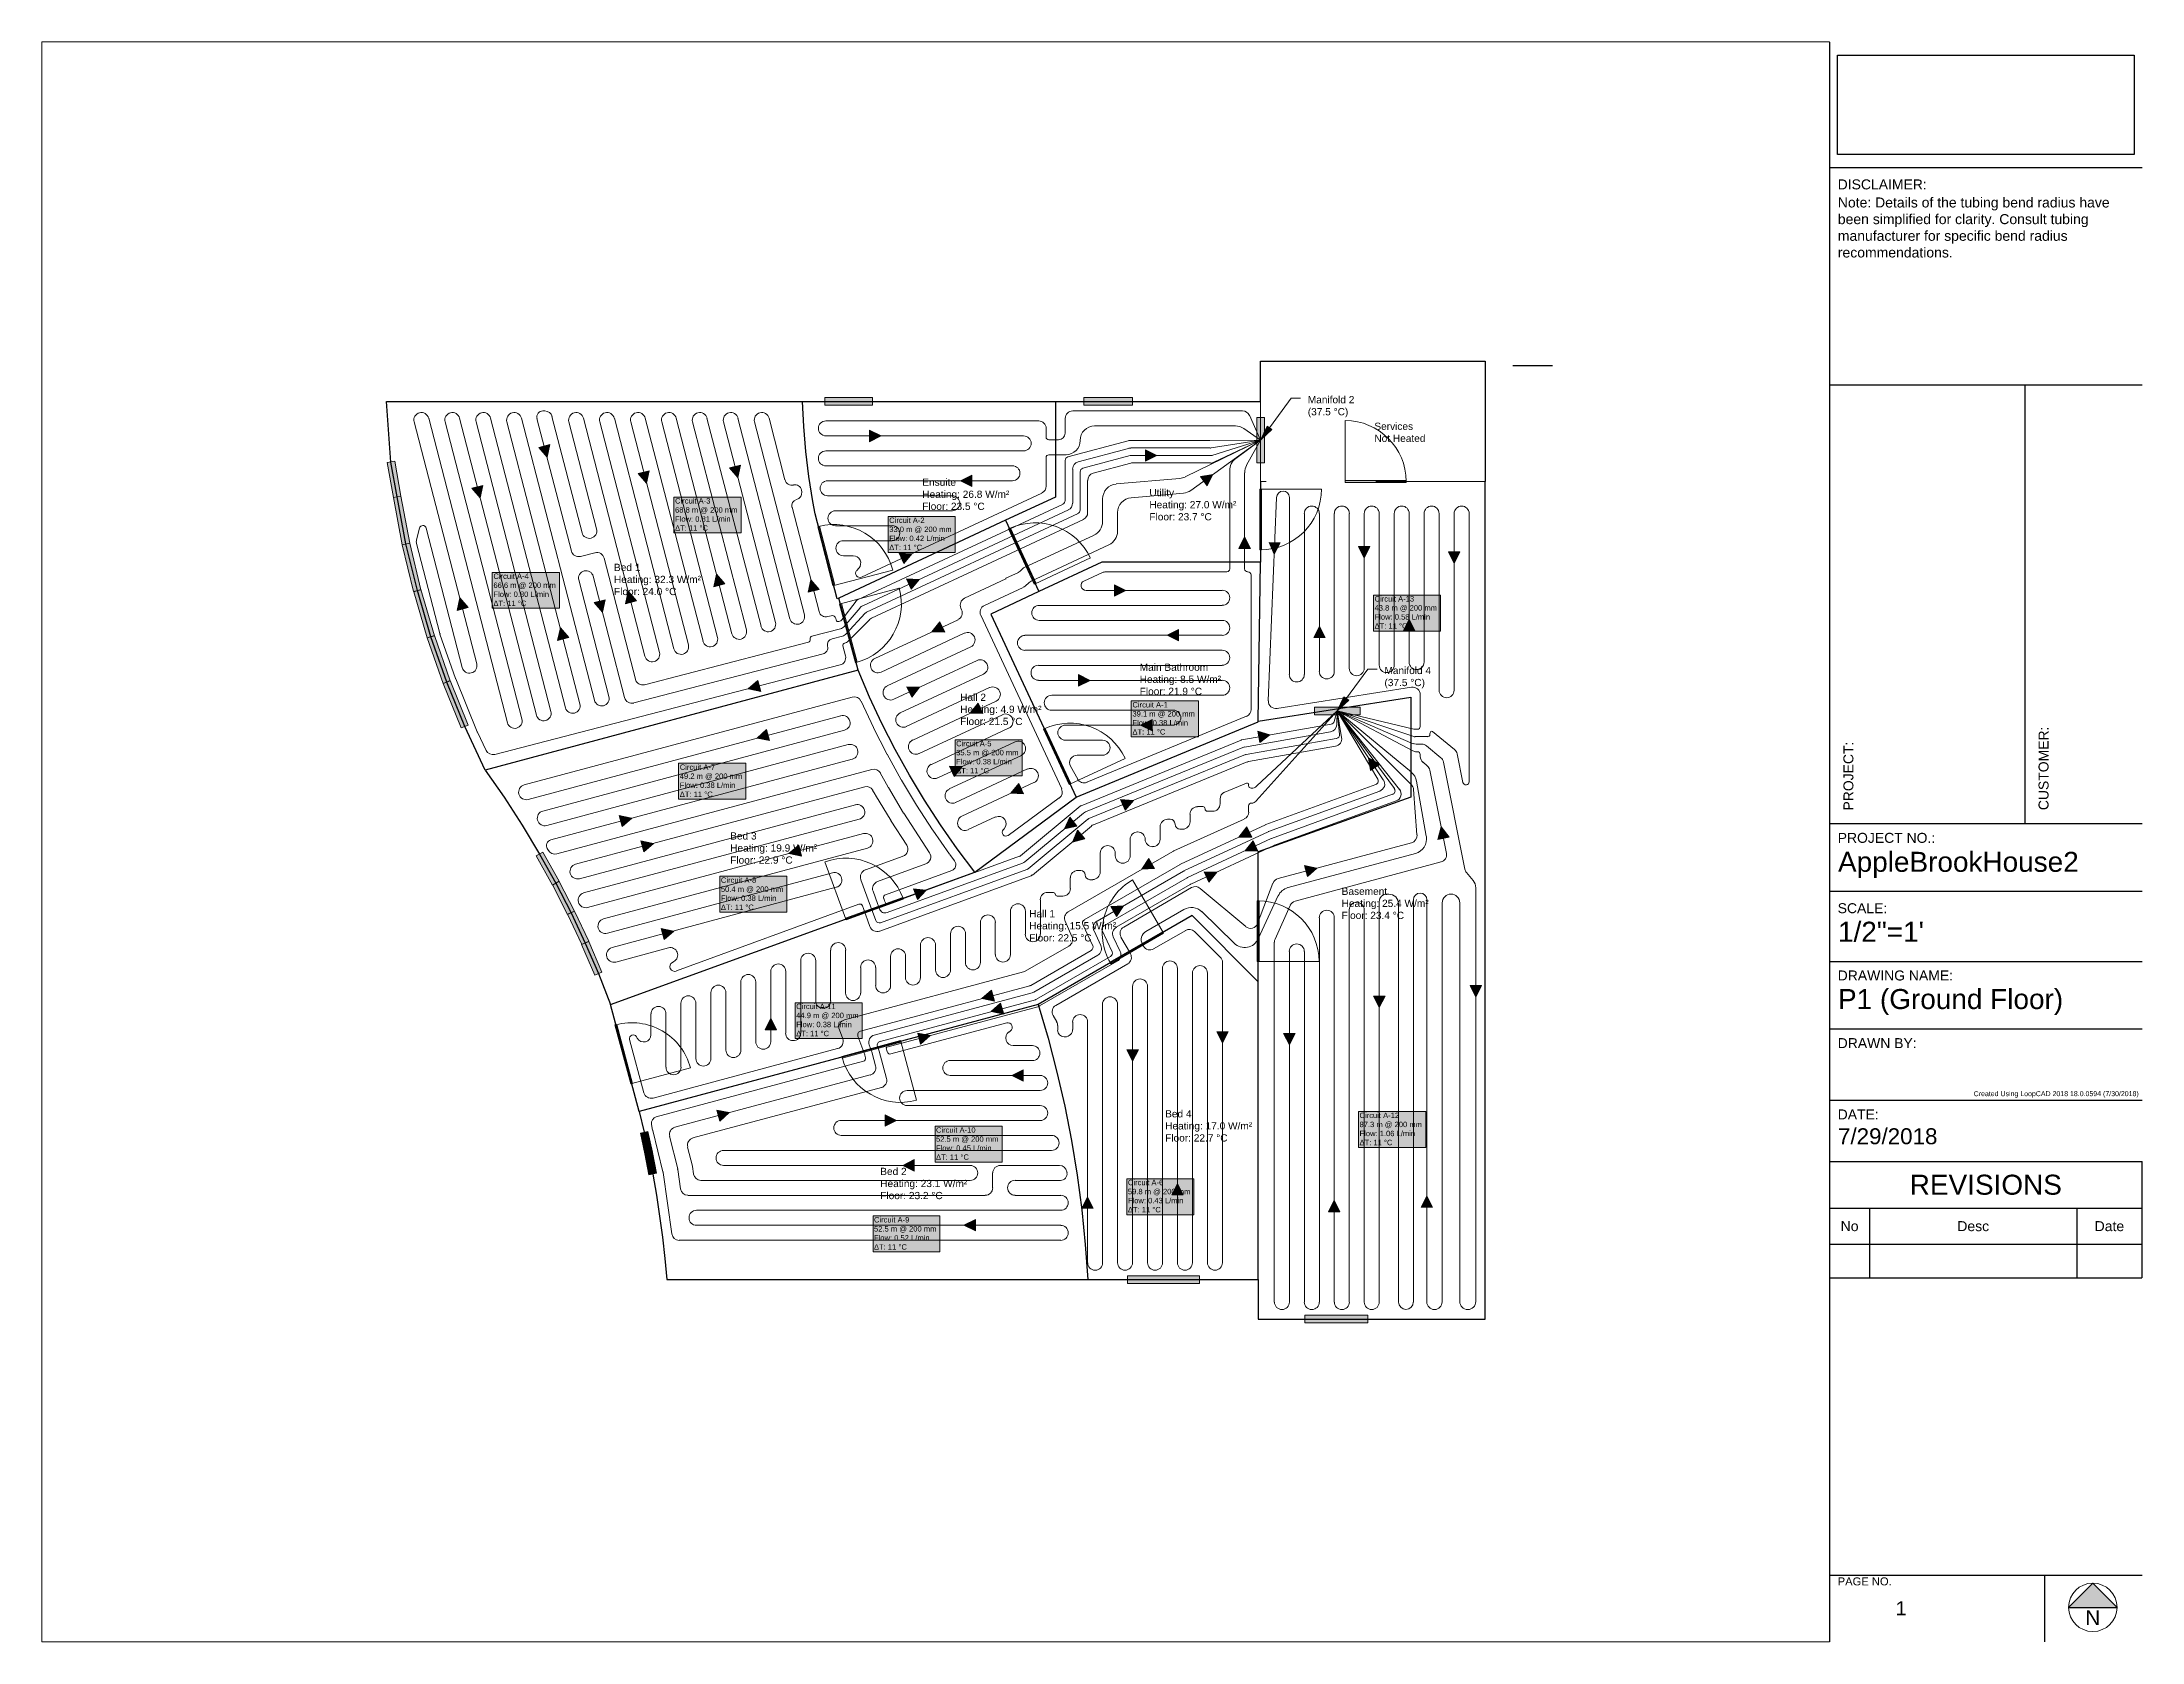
# Paper-space layout 'P1' of a CAD drawing. Header units: inches. Extents: x 0.2 to 46.2, y 0.2 to 35.2.
# The model-space entities are those that its viewports show. They can reach past a viewport. Long polylines and large blocks are cut down to what shows.
import ezdxf
from ezdxf.enums import TextEntityAlignment as Align

# ---------------------------------------------------------------- set-up
doc = ezdxf.new("R2010")
doc.units = ezdxf.units.IN
doc.header["$MEASUREMENT"] = 0
doc.linetypes.add('DASHED', pattern=[0.0475, 0.02375, -0.02375, 0, 0])
for name, color, linetype in [('BUILDING_WALLOPENINGS', 7, 'Continuous'), ('BUILDING_WALLS', 7, 'Continuous'), ('GENERAL_TABLES', 7, 'Continuous'), ('RADIANT_CIRCUITS', 7, 'Continuous'), ('RADIANT_MANIFOLDS', 7, 'Continuous')]:
    doc.layers.add(name, color=color, linetype=linetype)
doc.layers.add('VPORT', color=8, linetype='Continuous', plot=False)
doc.styles.add('ARIAL', font='arial.ttf')
doc.styles.add('Arial0', font='', dxfattribs={"height": 4})
doc.styles.get("Standard").update_dxf_attribs({"font": 'arial.ttf'})
doc.styles.get('Arial0').set_extended_font_data('Arial')
picture_1 = doc.add_image_def('image1.jpg', size_in_pixel=(600, 201))

psp = doc.layouts.new('P1')

# ---------------------------------------------------------------- texts
at = {"style": 'ARIAL'}
for s, height, p in [('DISCLAIMER:', 0.21852, (39.573, 32.007)), ('PROJECT NO.:', 0.21852, (39.573, 17.691)), ('SCALE:', 0.2185, (39.573, 16.15)), ('DRAWING NAME:', 0.21852, (39.573, 14.676)), ('DRAWN BY:', 0.2185, (39.573, 13.194)), ('DATE:', 0.2185, (39.573, 11.632)), ('PAGE NO.', 0.1753, (39.573, 1.423))]:
    psp.add_text(s, height=height, dxfattribs=at).set_placement(p)
for s, p in [('PROJECT:', (39.917, 18.399)), ('CUSTOMER:', (44.192, 18.407))]:
    psp.add_text(s, height=0.2185, rotation=90, dxfattribs=at).set_placement(p)
for s, width, heights, insert, char_height, attachment_point in [('Note: Details of the tubing bend radius have been simplified for clarity. Consult tubing manufacturer for specific bend radius recommendations.', 6.66404, [4.105], (39.576, 31.83), 0.219082, 1), ('AppleBrookHouse2', 6.65965, [0.766], (39.58, 17.494), 0.43816, 1), ('1/2"=1\'', 6.65965, [0], (39.58, 15.963), 0.4382, 1), ('P1 (Ground Floor)', 6.65965, [0.76], (39.58, 14.488), 0.43816, 1), ('Created Using LoopCAD 2018 18.0.0594 (7/30/2018)', 6.77165, [0], (46.168, 12.108), 0.10954, 9), ('7/29/2018', 6.65998, [0], (39.58, 11.438), 0.3505, 1), ('1', 2.75215, [0.593], (40.961, 0.922), 0.307, 5)]:
    psp.add_mtext_dynamic_manual_height_columns(s, width=width, gutter_width=0.5, heights=heights, dxfattribs=dict(insert=insert, char_height=char_height, attachment_point=attachment_point))

msp = doc.modelspace()

# ---------------------------------------------------------------- texts
at = {"layer": 'GENERAL_TABLES', "color": 0, "lineweight": 0, "attachment_point": 1, "style": 'Arial0'}
for s, insert, char_height in [('Manifold 2\\P(37.5 °C)\\P', (1313.3, 759.9), 3.8), ('Services\\PNot Heated\\P', (1348.3, 745.9), 3.8), ('Ensuite\\PHeating: 26.8 W/m²\\PFloor: 23.5 °C\\P', (1110.6, 716.5), 3.802), ('Utility\\PHeating: 27.0 W/m²\\PFloor: 23.7 °C\\P', (1230, 711), 3.802), ('Circuit A-3\\P68.8 m @ 200 mm\\PFlow: 0.81 L/min\\PΔT: 11 °C\\P', (980.6, 706.2), 2.852), ('Circuit A-2\\P33.0 m @ 200 mm\\PFlow: 0.42 L/min\\PΔT: 11 °C\\P', (1093.2, 696), 2.852), ('Circuit A-4\\P66.6 m @ 200 mm\\PFlow: 0.80 L/min\\PΔT: 11 °C\\P', (885.1, 666.6), 2.852), ('Bed 1\\PHeating: 32.3 W/m²\\PFloor: 24.0 °C\\P', (948.5, 671.7), 3.802), ('Circuit A-13\\P43.8 m @ 200 mm\\PFlow: 0.58 L/min\\PΔT: 11 °C\\P', (1348.4, 654.7), 2.852), ('Main Bathroom\\PHeating: 8.5 W/m²\\PFloor: 21.9 °C\\P', (1224.9, 619.2), 3.802), ('Manifold 4\\P(37.5 °C)\\P', (1353.6, 617.5), 3.8), ('Hall 2\\PHeating: 4.9 W/m²\\PFloor: 21.5 °C\\P', (1130.5, 603.4), 3.802), ('Circuit A-1\\P39.1 m @ 200 mm\\PFlow: 0.38 L/min\\PΔT: 11 °C\\P', (1221.1, 599), 2.852), ('Circuit A-5\\P35.5 m @ 200 mm\\PFlow: 0.38 L/min\\PΔT: 11 °C\\P', (1128.4, 578.6), 2.852), ('Circuit A-7\\P49.2 m @ 200 mm\\PFlow: 0.38 L/min\\PΔT: 11 °C\\P', (983.1, 566.2), 2.852), ('Bed 3\\PHeating: 19.9 W/m²\\PFloor: 22.9 °C\\P', (1009.6, 530.5), 3.802), ('Circuit A-8\\P50.4 m @ 200 mm\\PFlow: 0.38 L/min\\PΔT: 11 °C\\P', (1004.7, 506.8), 2.852), ('Basement\\PHeating: 25.4 W/m²\\PFloor: 23.4 °C\\P', (1331.1, 501.4), 3.802), ('Hall 1\\PHeating: 15.5 W/m²\\PFloor: 22.5 °C\\P', (1166.8, 489.6), 3.802), ('Circuit A-11\\P44.9 m @ 200 mm\\PFlow: 0.38 L/min\\PΔT: 11 °C\\P', (1044.3, 440.4), 2.852), ('Circuit A-10\\P52.5 m @ 200 mm\\PFlow: 0.45 L/min\\PΔT: 11 °C\\P', (1117.8, 375.4), 2.852), ('Bed 4\\PHeating: 17.0 W/m²\\PFloor: 22.7 °C\\P', (1238.3, 384.4), 3.802), ('Circuit A-12\\P87.3 m @ 200 mm\\PFlow: 1.06 L/min\\PΔT: 11 °C\\P', (1340.5, 383.1), 2.852), ('Bed 2\\PHeating: 23.1 W/m²\\PFloor: 23.2 °C\\P', (1088.5, 354.1), 3.802), ('Circuit A-6\\P59.8 m @ 200 mm\\PFlow: 0.43 L/min\\PΔT: 11 °C\\P', (1218.7, 347.8), 2.852), ('Circuit A-9\\P52.5 m @ 200 mm\\PFlow: 0.52 L/min\\PΔT: 11 °C\\P', (1085.2, 328.2), 2.852)]:
    msp.add_mtext(s, dxfattribs=dict(at, insert=insert, char_height=char_height))

# ---------------------------------------------------------------- blocks, each defined once
blk = doc.blocks.new('*T9')
at = {"color": 0, "linetype": 'ByBlock', "lineweight": -2}
for p, q in [((0, 0), (6.843, 0)), ((0, 0), (0, -2.547)), ((6.843, 0), (6.843, -2.547)), ((0, -1.022), (6.843, -1.022)), ((0.876, -1.022), (0.876, -2.547)), ((5.416, -1.022), (5.416, -2.547)), ((0, -1.811), (6.843, -1.811)), ((0, -2.547), (6.843, -2.547))]:
    blk.add_line(p, q, dxfattribs=at)
at = {"color": 0, "attachment_point": 5}
for s, insert, char_height, width in [('REVISIONS', (3.422, -0.511), 0.4382, 6.40528), ('No', (0.438, -1.417), 0.2191, 0.43816), ('Desc', (3.146, -1.417), 0.2191, 4.10191), ('Date', (6.13, -1.417), 0.2191, 0.98889)]:
    blk.add_mtext(s, dxfattribs=dict(at, insert=insert, char_height=char_height, width=width))
blk = doc.blocks.new('NorthArrow')
h = blk.add_hatch(color=256)
h.dxf.hatch_style = 1
h.paths.add_polyline_path([(0, 0.807), (-0.807, 0), (0.807, 0)])
blk.add_lwpolyline([(0, 0.807), (-0.807, 0), (0.807, 0), (0, 0.807)])
at = {"lineweight": 15}
blk.add_circle((0, 0), 0.807, dxfattribs=at)
blk.add_text('N', height=0.488).set_placement((-0.001, -0.345), align=Align.MIDDLE_CENTER)

# ---------------------------------------------------------------- hatches: boundary and pattern name
at = {"layer": 'BUILDING_WALLOPENINGS', "lineweight": 0, "true_color": 0xffffff, "transparency": 33554560}
h = msp.add_hatch(color=7, dxfattribs=at)
h.dxf.hatch_style = 1
h.paths.add_polyline_path([(1059.3, 755.1), (1059.3, 759.1), (1084.5, 759.1), (1084.5, 755.1)], flags=16)
h = msp.add_hatch(color=7, dxfattribs=at)
h.dxf.hatch_style = 1
h.paths.add_polyline_path([(1195.5, 755.1), (1195.5, 759.1), (1221.2, 759.1), (1221.2, 755.1)], flags=16)
h = msp.add_hatch(color=7, dxfattribs=at)
h.dxf.hatch_style = 1
h.paths.add_polyline_path([(836.4, 707.3), (832.5, 706.6), (829.3, 724.9), (833.2, 725.6)], flags=16)
h = msp.add_hatch(color=7, dxfattribs=at)
h.dxf.hatch_style = 1
h.paths.add_polyline_path([(841.1, 682.5), (837.2, 681.7), (832.5, 706.5), (836.4, 707.3)], flags=16)
at = {"layer": 'BUILDING_WALLOPENINGS', "lineweight": 0, "true_color": 0xffffff}
h = msp.add_hatch(color=7, dxfattribs=at)
h.dxf.hatch_style = 1
h.paths.add_polyline_path([(1288, 711), (1289, 711), (1289, 679), (1288, 679)], flags=16)
h = msp.add_hatch(color=7, dxfattribs=at)
h.dxf.hatch_style = 1
h.paths.add_polyline_path([(1288, 711), (1289, 711), (1289, 679), (1288, 679)], flags=16)
h = msp.add_hatch(color=7, dxfattribs=at)
h.dxf.hatch_style = 1
h.paths.add_polyline_path([(1288, 711), (1289, 711), (1289, 679), (1288, 679)], flags=16)
h = msp.add_hatch(color=7, dxfattribs=at)
h.dxf.hatch_style = 1
h.paths.add_polyline_path([(1365, 715.5), (1365, 714.5), (1333, 714.5), (1333, 715.5)], flags=16)
h = msp.add_hatch(color=7, dxfattribs=at)
h.dxf.hatch_style = 1
h.paths.add_polyline_path([(1365, 715.5), (1365, 714.5), (1333, 714.5), (1333, 715.5)], flags=16)
h = msp.add_hatch(color=7, dxfattribs=at)
h.dxf.hatch_style = 1
h.paths.add_polyline_path([(1365, 715.5), (1365, 714.5), (1333, 714.5), (1333, 715.5)], flags=16)
at = {"layer": 'BUILDING_WALLOPENINGS', "lineweight": 0, "true_color": 0xffffff, "transparency": 33554560}
h = msp.add_hatch(color=7, dxfattribs=at)
h.dxf.hatch_style = 1
h.paths.add_polyline_path([(1064.6, 660.4), (1063.6, 660.2), (1055.6, 691.1), (1056.5, 691.4)], flags=16)
h = msp.add_hatch(color=7, dxfattribs=at)
h.dxf.hatch_style = 1
h.paths.add_polyline_path([(1064.6, 660.4), (1063.6, 660.2), (1055.6, 691.1), (1056.5, 691.4)], flags=16)
at = {"layer": 'BUILDING_WALLOPENINGS', "lineweight": 0, "true_color": 0xffffff}
h = msp.add_hatch(color=7, dxfattribs=at)
h.dxf.hatch_style = 1
h.paths.add_polyline_path([(1064.6, 660.4), (1063.6, 660.2), (1055.6, 691.1), (1056.5, 691.4)], flags=16)
h = msp.add_hatch(color=7, dxfattribs=at)
h.dxf.hatch_style = 1
h.paths.add_polyline_path([(1156, 690), (1156.9, 690.4), (1170.4, 661.4), (1169.5, 661)], flags=16)
h = msp.add_hatch(color=7, dxfattribs=at)
h.dxf.hatch_style = 1
h.paths.add_polyline_path([(1156, 690), (1156.9, 690.4), (1170.4, 661.4), (1169.5, 661)], flags=16)
h = msp.add_hatch(color=7, dxfattribs=at)
h.dxf.hatch_style = 1
h.paths.add_polyline_path([(1156, 690), (1156.9, 690.4), (1170.4, 661.4), (1169.5, 661)], flags=16)
at = {"layer": 'BUILDING_WALLOPENINGS', "lineweight": 0, "true_color": 0xffffff, "transparency": 33554560}
h = msp.add_hatch(color=7, dxfattribs=at)
h.dxf.hatch_style = 1
h.paths.add_polyline_path([(847, 658), (843.1, 657.1), (837.2, 681.6), (841.1, 682.6)], flags=16)
h = msp.add_hatch(color=7, dxfattribs=at)
h.dxf.hatch_style = 1
h.paths.add_polyline_path([(854.1, 633.9), (850.3, 632.8), (843.2, 657), (847, 658.1)], flags=16)
at = {"layer": 'BUILDING_WALLOPENINGS', "lineweight": 0, "true_color": 0xffffff}
h = msp.add_hatch(color=7, dxfattribs=at)
h.dxf.hatch_style = 1
h.paths.add_polyline_path([(1076.3, 619.9), (1075.4, 619.6), (1067.1, 650.5), (1068.1, 650.8)], flags=16)
h = msp.add_hatch(color=7, dxfattribs=at)
h.dxf.hatch_style = 1
h.paths.add_polyline_path([(1076.3, 619.9), (1075.4, 619.6), (1067.1, 650.5), (1068.1, 650.8)], flags=16)
h = msp.add_hatch(color=7, dxfattribs=at)
h.dxf.hatch_style = 1
h.paths.add_polyline_path([(1076.3, 619.9), (1075.4, 619.6), (1067.1, 650.5), (1068.1, 650.8)], flags=16)
at = {"layer": 'BUILDING_WALLOPENINGS', "lineweight": 0, "true_color": 0xffffff, "transparency": 33554560}
h = msp.add_hatch(color=7, dxfattribs=at)
h.dxf.hatch_style = 1
h.paths.add_polyline_path([(862.4, 610.2), (858.7, 608.8), (850.3, 632.7), (854.1, 634)], flags=16)
h = msp.add_hatch(color=7, dxfattribs=at)
h.dxf.hatch_style = 1
h.paths.add_polyline_path([(871.9, 586.9), (868.2, 585.4), (858.7, 608.7), (862.4, 610.3)], flags=16)
at = {"layer": 'BUILDING_WALLOPENINGS', "lineweight": 0, "true_color": 0xffffff}
h = msp.add_hatch(color=7, dxfattribs=at)
h.dxf.hatch_style = 1
h.paths.add_polyline_path([(1174.3, 584.7), (1175.2, 585.1), (1188.7, 556.1), (1187.8, 555.7)], flags=16)
h = msp.add_hatch(color=7, dxfattribs=at)
h.dxf.hatch_style = 1
h.paths.add_polyline_path([(1174.3, 584.7), (1175.2, 585.1), (1188.7, 556.1), (1187.8, 555.7)], flags=16)
h = msp.add_hatch(color=7, dxfattribs=at)
h.dxf.hatch_style = 1
h.paths.add_polyline_path([(1174.3, 584.7), (1175.2, 585.1), (1188.7, 556.1), (1187.8, 555.7)], flags=16)
at = {"layer": 'BUILDING_WALLOPENINGS', "lineweight": 0, "true_color": 0xffffff, "transparency": 33554560}
h = msp.add_hatch(color=7, dxfattribs=at)
h.dxf.hatch_style = 1
h.paths.add_polyline_path([(907.6, 518.2), (911.1, 520.1), (919.7, 504.8), (916.2, 502.8)], flags=16)
h = msp.add_hatch(color=7, dxfattribs=at)
h.dxf.hatch_style = 1
h.paths.add_polyline_path([(916.1, 502.9), (919.7, 504.7), (927.7, 489.1), (924.1, 487.3)], flags=16)
h = msp.add_hatch(color=7, dxfattribs=at)
h.dxf.hatch_style = 1
h.paths.add_polyline_path([(924.1, 487.4), (927.7, 489.1), (935.2, 473.2), (931.6, 471.5)], flags=16)
at = {"layer": 'BUILDING_WALLOPENINGS', "lineweight": 0, "true_color": 0xffffff}
h = msp.add_hatch(color=7, dxfattribs=at)
h.dxf.hatch_style = 1
h.paths.add_polyline_path([(1070.5, 484.4), (1070.2, 485.4), (1100.3, 496.3), (1100.6, 495.4)], flags=16)
h = msp.add_hatch(color=7, dxfattribs=at)
h.dxf.hatch_style = 1
h.paths.add_polyline_path([(1070.5, 484.4), (1070.2, 485.4), (1100.3, 496.3), (1100.6, 495.4)], flags=16)
h = msp.add_hatch(color=7, dxfattribs=at)
h.dxf.hatch_style = 1
h.paths.add_polyline_path([(1070.5, 484.4), (1070.2, 485.4), (1100.3, 496.3), (1100.6, 495.4)], flags=16)
h = msp.add_hatch(color=7, dxfattribs=at)
h.dxf.hatch_style = 1
h.paths.add_polyline_path([(1287.7, 462.5), (1286.7, 462.5), (1286.7, 494.5), (1287.7, 494.5)], flags=16)
h = msp.add_hatch(color=7, dxfattribs=at)
h.dxf.hatch_style = 1
h.paths.add_polyline_path([(1287.7, 462.5), (1286.7, 462.5), (1286.7, 494.5), (1287.7, 494.5)], flags=16)
h = msp.add_hatch(color=7, dxfattribs=at)
h.dxf.hatch_style = 1
h.paths.add_polyline_path([(1287.7, 462.5), (1286.7, 462.5), (1286.7, 494.5), (1287.7, 494.5)], flags=16)
at = {"layer": 'BUILDING_WALLOPENINGS', "lineweight": 0, "true_color": 0x000000, "transparency": 33554432}
h = msp.add_hatch(color=18, dxfattribs=at)
h.dxf.hatch_style = 1
h.paths.add_polyline_path([(1236.9, 478.2), (1237.4, 477.4), (1209.7, 461.4), (1209.2, 462.2)], flags=16)
h = msp.add_hatch(color=18, dxfattribs=at)
h.dxf.hatch_style = 1
h.paths.add_polyline_path([(1236.9, 478.2), (1237.4, 477.4), (1209.7, 461.4), (1209.2, 462.2)], flags=16)
at = {"layer": 'BUILDING_WALLOPENINGS', "lineweight": 0, "true_color": 0xffffff}
h = msp.add_hatch(color=7, dxfattribs=at)
h.dxf.hatch_style = 1
h.paths.add_polyline_path([(1236.9, 478.2), (1237.4, 477.4), (1209.7, 461.4), (1209.2, 462.2)], flags=16)
at = {"layer": 'BUILDING_WALLOPENINGS', "lineweight": 0, "true_color": 0xffffff, "transparency": 33554560}
h = msp.add_hatch(color=7, dxfattribs=at)
h.dxf.hatch_style = 1
h.paths.add_polyline_path([(931.5, 471.6), (935.2, 473.1), (942.1, 457), (938.5, 455.4)], flags=16)
at = {"layer": 'BUILDING_WALLOPENINGS', "lineweight": 0, "true_color": 0xffffff}
h = msp.add_hatch(color=7, dxfattribs=at)
h.dxf.hatch_style = 1
h.paths.add_polyline_path([(958.3, 398.5), (957.3, 398.3), (949, 429.2), (950, 429.4)], flags=16)
h = msp.add_hatch(color=7, dxfattribs=at)
h.dxf.hatch_style = 1
h.paths.add_polyline_path([(958.3, 398.5), (957.3, 398.3), (949, 429.2), (950, 429.4)], flags=16)
h = msp.add_hatch(color=7, dxfattribs=at)
h.dxf.hatch_style = 1
h.paths.add_polyline_path([(958.3, 398.5), (957.3, 398.3), (949, 429.2), (950, 429.4)], flags=16)
h = msp.add_hatch(color=7, dxfattribs=at)
h.dxf.hatch_style = 1
h.paths.add_polyline_path([(1099.2, 421), (1099.4, 420.1), (1068.5, 411.8), (1068.3, 412.7)], flags=16)
h = msp.add_hatch(color=7, dxfattribs=at)
h.dxf.hatch_style = 1
h.paths.add_polyline_path([(1099.2, 421), (1099.4, 420.1), (1068.5, 411.8), (1068.3, 412.7)], flags=16)
h = msp.add_hatch(color=7, dxfattribs=at)
h.dxf.hatch_style = 1
h.paths.add_polyline_path([(1099.2, 421), (1099.4, 420.1), (1068.5, 411.8), (1068.3, 412.7)], flags=16)
at = {"layer": 'BUILDING_WALLOPENINGS', "lineweight": 0, "true_color": 0xffffff, "transparency": 33554560}
h = msp.add_hatch(color=7, dxfattribs=at)
h.dxf.hatch_style = 1
h.paths.add_polyline_path([(962.4, 372.4), (966.3, 373.2), (968.7, 362.3), (964.8, 361.4)], flags=16)
h = msp.add_hatch(color=7, dxfattribs=at)
h.dxf.hatch_style = 1
h.paths.add_polyline_path([(964.8, 361.4), (968.7, 362.2), (970.8, 351.2), (966.9, 350.4)], flags=16)
h = msp.add_hatch(color=7, dxfattribs=at)
h.dxf.hatch_style = 1
h.paths.add_polyline_path([(1218.5, 293.3), (1218.5, 297.3), (1256.4, 297.3), (1256.4, 293.3)], flags=16)
h = msp.add_hatch(color=7, dxfattribs=at)
h.dxf.hatch_style = 1
h.paths.add_polyline_path([(1311.7, 272.6), (1311.7, 276.6), (1344.9, 276.6), (1344.9, 272.6)], flags=16)
at = {"layer": 'GENERAL_TABLES', "lineweight": 0}
h = msp.add_hatch(color=0, dxfattribs=at)
h.dxf.hatch_style = 1
h.paths.add_polyline_path([(1288.5, 736.7), (1292, 744), (1294.4, 742.3)], flags=16)
at = {"layer": 'GENERAL_TABLES', "lineweight": 0, "true_color": 0xeee8aa}
h = msp.add_hatch(color=41, dxfattribs=at)
h.dxf.hatch_style = 1
h.paths.add_polyline_path([(980, 687.9), (1015.3, 687.9), (1015.3, 706.8), (980, 706.8)], flags=16)
h = msp.add_hatch(color=41, dxfattribs=at)
h.dxf.hatch_style = 1
h.paths.add_polyline_path([(1092.7, 677.7), (1127.9, 677.7), (1127.9, 696.6), (1092.7, 696.6)], flags=16)
h = msp.add_hatch(color=41, dxfattribs=at)
h.dxf.hatch_style = 1
h.paths.add_polyline_path([(884.5, 648.3), (919.8, 648.3), (919.8, 667.2), (884.5, 667.2)], flags=16)
h = msp.add_hatch(color=41, dxfattribs=at)
h.dxf.hatch_style = 1
h.paths.add_polyline_path([(1347.9, 636.3), (1383.1, 636.3), (1383.1, 655.2), (1347.9, 655.2)], flags=16)
h = msp.add_hatch(color=41, dxfattribs=at)
h.dxf.hatch_style = 1
h.paths.add_polyline_path([(1220.5, 580.7), (1255.8, 580.7), (1255.8, 599.6), (1220.5, 599.6)], flags=16)
at = {"layer": 'GENERAL_TABLES', "lineweight": 0}
h = msp.add_hatch(color=0, dxfattribs=at)
h.dxf.hatch_style = 1
h.paths.add_polyline_path([(1328.8, 594.3), (1332.3, 601.7), (1334.8, 599.9)], flags=16)
at = {"layer": 'GENERAL_TABLES', "lineweight": 0, "true_color": 0xeee8aa}
h = msp.add_hatch(color=41, dxfattribs=at)
h.dxf.hatch_style = 1
h.paths.add_polyline_path([(1127.8, 560.2), (1163.1, 560.2), (1163.1, 579.1), (1127.8, 579.1)], flags=16)
h = msp.add_hatch(color=41, dxfattribs=at)
h.dxf.hatch_style = 1
h.paths.add_polyline_path([(982.5, 547.9), (1017.8, 547.9), (1017.8, 566.8), (982.5, 566.8)], flags=16)
h = msp.add_hatch(color=41, dxfattribs=at)
h.dxf.hatch_style = 1
h.paths.add_polyline_path([(1004.2, 488.5), (1039.4, 488.5), (1039.4, 507.4), (1004.2, 507.4)], flags=16)
h = msp.add_hatch(color=41, dxfattribs=at)
h.dxf.hatch_style = 1
h.paths.add_polyline_path([(1043.7, 422.1), (1079, 422.1), (1079, 440.9), (1043.7, 440.9)], flags=16)
h = msp.add_hatch(color=41, dxfattribs=at)
h.dxf.hatch_style = 1
h.paths.add_polyline_path([(1117.3, 357.1), (1152.6, 357.1), (1152.6, 376), (1117.3, 376)], flags=16)
h = msp.add_hatch(color=41, dxfattribs=at)
h.dxf.hatch_style = 1
h.paths.add_polyline_path([(1340, 364.8), (1375.3, 364.8), (1375.3, 383.7), (1340, 383.7)], flags=16)
h = msp.add_hatch(color=41, dxfattribs=at)
h.dxf.hatch_style = 1
h.paths.add_polyline_path([(1218.2, 329.4), (1253.4, 329.4), (1253.4, 348.3), (1218.2, 348.3)], flags=16)
h = msp.add_hatch(color=41, dxfattribs=at)
h.dxf.hatch_style = 1
h.paths.add_polyline_path([(1084.7, 309.9), (1119.9, 309.9), (1119.9, 328.8), (1084.7, 328.8)], flags=16)
at = {"layer": 'RADIANT_CIRCUITS', "lineweight": 0, "true_color": 0x008000}
h = msp.add_hatch(color=96, dxfattribs=at)
h.dxf.hatch_style = 1
h.paths.add_polyline_path([(1082.9, 735.9), (1082.9, 741.9), (1088.9, 738.9)], flags=16)
h = msp.add_hatch(color=96, dxfattribs=at)
h.dxf.hatch_style = 1
h.paths.add_polyline_path([(908.9, 732.9), (914.7, 734.4), (913.3, 727.8)], flags=16)
at = {"layer": 'RADIANT_CIRCUITS', "lineweight": 0, "true_color": 0x0000ff}
h = msp.add_hatch(color=5, dxfattribs=at)
h.dxf.hatch_style = 1
h.paths.add_polyline_path([(1227.9, 725.6), (1227.9, 731.6), (1233.9, 728.6)], flags=16)
at = {"layer": 'RADIANT_CIRCUITS', "lineweight": 0, "true_color": 0x008000}
h = msp.add_hatch(color=96, dxfattribs=at)
h.dxf.hatch_style = 1
h.paths.add_polyline_path([(961.2, 719.1), (967, 720.6), (965.6, 714.1)], flags=16)
h = msp.add_hatch(color=96, dxfattribs=at)
h.dxf.hatch_style = 1
h.paths.add_polyline_path([(1009.3, 722.1), (1015.1, 723.6), (1013.7, 717)], flags=16)
h = msp.add_hatch(color=96, dxfattribs=at)
h.dxf.hatch_style = 1
h.paths.add_polyline_path([(1136.7, 718.3), (1136.7, 712.3), (1130.7, 715.3)], flags=16)
at = {"layer": 'RADIANT_CIRCUITS', "lineweight": 0, "true_color": 0xff0000}
h = msp.add_hatch(color=1, dxfattribs=at)
h.dxf.hatch_style = 1
h.paths.add_polyline_path([(1260.3, 712.7), (1256.8, 717.6), (1263.4, 718.6)], flags=16)
at = {"layer": 'RADIANT_CIRCUITS', "lineweight": 0, "true_color": 0x0000ff}
h = msp.add_hatch(color=5, dxfattribs=at)
h.dxf.hatch_style = 1
h.paths.add_polyline_path([(873.8, 711.4), (879.6, 712.9), (878.2, 706.3)], flags=16)
at = {"layer": 'RADIANT_CIRCUITS', "lineweight": 0, "true_color": 0xff0000}
h = msp.add_hatch(color=1, dxfattribs=at)
h.dxf.hatch_style = 1
h.paths.add_polyline_path([(1283.1, 679.8), (1277.1, 679.8), (1280.1, 685.8)], flags=16)
at = {"layer": 'RADIANT_CIRCUITS', "lineweight": 0, "true_color": 0x008000}
h = msp.add_hatch(color=96, dxfattribs=at)
h.dxf.hatch_style = 1
h.paths.add_polyline_path([(1100.9, 671.8), (1098.4, 677.2), (1105.1, 677)], flags=16)
at = {"layer": 'RADIANT_CIRCUITS', "lineweight": 0, "true_color": 0x0000ff}
h = msp.add_hatch(color=5, dxfattribs=at)
h.dxf.hatch_style = 1
h.paths.add_polyline_path([(1292.9, 682.9), (1298.8, 682.7), (1295.6, 676.8)], flags=16)
h = msp.add_hatch(color=5, dxfattribs=at)
h.dxf.hatch_style = 1
h.paths.add_polyline_path([(1340, 680.7), (1346, 680.7), (1343, 674.7)], flags=16)
h = msp.add_hatch(color=5, dxfattribs=at)
h.dxf.hatch_style = 1
h.paths.add_polyline_path([(1387.2, 677.9), (1393.2, 677.9), (1390.2, 671.9)], flags=16)
at = {"layer": 'RADIANT_CIRCUITS', "lineweight": 0, "true_color": 0x008000}
h = msp.add_hatch(color=96, dxfattribs=at)
h.dxf.hatch_style = 1
h.paths.add_polyline_path([(1006.8, 661.1), (1001, 659.6), (1002.4, 666.2)], flags=16)
h = msp.add_hatch(color=96, dxfattribs=at)
h.dxf.hatch_style = 1
h.paths.add_polyline_path([(1056.4, 658.2), (1050.6, 656.7), (1052, 663.2)], flags=16)
h = msp.add_hatch(color=96, dxfattribs=at)
h.dxf.hatch_style = 1
h.paths.add_polyline_path([(1104.8, 658.3), (1102.3, 663.7), (1109, 663.5)], flags=16)
at = {"layer": 'RADIANT_CIRCUITS', "lineweight": 0, "true_color": 0x0000ff}
h = msp.add_hatch(color=5, dxfattribs=at)
h.dxf.hatch_style = 1
h.paths.add_polyline_path([(871.8, 648.7), (866, 647.2), (867.4, 653.8)], flags=16)
h = msp.add_hatch(color=5, dxfattribs=at)
h.dxf.hatch_style = 1
h.paths.add_polyline_path([(938.1, 651.3), (943.9, 652.8), (942.5, 646.3)], flags=16)
at = {"layer": 'RADIANT_CIRCUITS', "lineweight": 0, "true_color": 0x008000}
h = msp.add_hatch(color=96, dxfattribs=at)
h.dxf.hatch_style = 1
h.paths.add_polyline_path([(960.3, 652.2), (954.5, 650.7), (955.9, 657.3)], flags=16)
at = {"layer": 'RADIANT_CIRCUITS', "lineweight": 0, "true_color": 0xff0000}
h = msp.add_hatch(color=1, dxfattribs=at)
h.dxf.hatch_style = 1
h.paths.add_polyline_path([(1211.6, 654.7), (1211.6, 660.7), (1217.6, 657.7)], flags=16)
h = msp.add_hatch(color=1, dxfattribs=at)
h.dxf.hatch_style = 1
h.paths.add_polyline_path([(1119.9, 641.2), (1122.4, 635.7), (1115.7, 635.9)], flags=16)
at = {"layer": 'RADIANT_CIRCUITS', "lineweight": 0, "true_color": 0x0000ff}
h = msp.add_hatch(color=5, dxfattribs=at)
h.dxf.hatch_style = 1
h.paths.add_polyline_path([(1369.6, 636.5), (1363.6, 636.5), (1366.6, 642.5)], flags=16)
h = msp.add_hatch(color=5, dxfattribs=at)
h.dxf.hatch_style = 1
h.paths.add_polyline_path([(924.7, 632.9), (918.8, 631.4), (920.3, 638)], flags=16)
at = {"layer": 'RADIANT_CIRCUITS', "lineweight": 0, "true_color": 0xff0000}
h = msp.add_hatch(color=1, dxfattribs=at)
h.dxf.hatch_style = 1
h.paths.add_polyline_path([(1245.4, 637.1), (1245.4, 631.1), (1239.4, 634.1)], flags=16)
at = {"layer": 'RADIANT_CIRCUITS', "lineweight": 0, "true_color": 0x0000ff}
h = msp.add_hatch(color=5, dxfattribs=at)
h.dxf.hatch_style = 1
h.paths.add_polyline_path([(1322.4, 632.9), (1316.4, 632.9), (1319.4, 638.9)], flags=16)
h = msp.add_hatch(color=5, dxfattribs=at)
h.dxf.hatch_style = 1
h.paths.add_polyline_path([(1024.2, 610.4), (1025.7, 604.6), (1019.1, 606)], flags=16)
at = {"layer": 'RADIANT_CIRCUITS', "lineweight": 0, "true_color": 0xff0000}
h = msp.add_hatch(color=1, dxfattribs=at)
h.dxf.hatch_style = 1
h.paths.add_polyline_path([(1192.8, 607.4), (1192.8, 613.4), (1198.8, 610.4)], flags=16)
h = msp.add_hatch(color=1, dxfattribs=at)
h.dxf.hatch_style = 1
h.paths.add_polyline_path([(1105.1, 601.6), (1102.5, 607), (1109.2, 606.8)], flags=16)
h = msp.add_hatch(color=1, dxfattribs=at)
h.dxf.hatch_style = 1
h.paths.add_polyline_path([(1139.9, 598.4), (1142.4, 592.9), (1135.7, 593.1)], flags=16)
h = msp.add_hatch(color=1, dxfattribs=at)
h.dxf.hatch_style = 1
h.paths.add_polyline_path([(1231.4, 589.8), (1231.4, 583.8), (1225.4, 586.8)], flags=16)
at = {"layer": 'RADIANT_CIRCUITS', "lineweight": 0, "true_color": 0x008000}
h = msp.add_hatch(color=96, dxfattribs=at)
h.dxf.hatch_style = 1
h.paths.add_polyline_path([(1028.7, 584.5), (1030.3, 578.7), (1023.7, 580)], flags=16)
h = msp.add_hatch(color=96, dxfattribs=at)
h.dxf.hatch_style = 1
h.paths.add_polyline_path([(1288, 577.7), (1287, 583.6), (1293.4, 581.7)], flags=16)
at = {"layer": 'RADIANT_CIRCUITS', "lineweight": 0, "true_color": 0xff0000}
h = msp.add_hatch(color=1, dxfattribs=at)
h.dxf.hatch_style = 1
h.paths.add_polyline_path([(1127.4, 559.9), (1124.9, 565.3), (1131.6, 565.1)], flags=16)
h = msp.add_hatch(color=1, dxfattribs=at)
h.dxf.hatch_style = 1
h.paths.add_polyline_path([(1351.2, 566.3), (1346.2, 563), (1345.3, 569.6)], flags=16)
h = msp.add_hatch(color=1, dxfattribs=at)
h.dxf.hatch_style = 1
h.paths.add_polyline_path([(1161.3, 556.2), (1163.9, 550.8), (1157.1, 551)], flags=16)
at = {"layer": 'RADIANT_CIRCUITS', "lineweight": 0, "true_color": 0x0000ff}
h = msp.add_hatch(color=5, dxfattribs=at)
h.dxf.hatch_style = 1
h.paths.add_polyline_path([(1217.2, 542.2), (1214.9, 547.8), (1221.6, 547.3)], flags=16)
at = {"layer": 'RADIANT_CIRCUITS', "lineweight": 0, "true_color": 0x008000}
h = msp.add_hatch(color=96, dxfattribs=at)
h.dxf.hatch_style = 1
h.paths.add_polyline_path([(952.8, 533.5), (951.3, 539.3), (957.8, 537.9)], flags=16)
h = msp.add_hatch(color=96, dxfattribs=at)
h.dxf.hatch_style = 1
h.paths.add_polyline_path([(1188.1, 538.4), (1191.9, 533.8), (1185.4, 532.3)], flags=16)
at = {"layer": 'RADIANT_CIRCUITS', "lineweight": 0, "true_color": 0x0000ff}
h = msp.add_hatch(color=5, dxfattribs=at)
h.dxf.hatch_style = 1
h.paths.add_polyline_path([(1192.2, 531.6), (1196, 527), (1189.5, 525.4)], flags=16)
at = {"layer": 'RADIANT_CIRCUITS', "lineweight": 0, "true_color": 0xff0000}
h = msp.add_hatch(color=1, dxfattribs=at)
h.dxf.hatch_style = 1
h.paths.add_polyline_path([(1281.3, 533.3), (1283.8, 527.9), (1277.1, 528)], flags=16)
h = msp.add_hatch(color=1, dxfattribs=at)
h.dxf.hatch_style = 1
h.paths.add_polyline_path([(1387.6, 528), (1381.7, 526.8), (1383.4, 533.3)], flags=16)
at = {"layer": 'RADIANT_CIRCUITS', "lineweight": 0, "true_color": 0x0000ff}
h = msp.add_hatch(color=5, dxfattribs=at)
h.dxf.hatch_style = 1
h.paths.add_polyline_path([(964.2, 520.2), (962.6, 526), (969.2, 524.7)], flags=16)
h = msp.add_hatch(color=5, dxfattribs=at)
h.dxf.hatch_style = 1
h.paths.add_polyline_path([(1045.6, 523.8), (1047.1, 518), (1040.5, 519.3)], flags=16)
at = {"layer": 'RADIANT_CIRCUITS', "lineweight": 0, "true_color": 0x008000}
h = msp.add_hatch(color=96, dxfattribs=at)
h.dxf.hatch_style = 1
h.paths.add_polyline_path([(1284.5, 526.1), (1287, 520.6), (1280.3, 520.8)], flags=16)
h = msp.add_hatch(color=96, dxfattribs=at)
h.dxf.hatch_style = 1
h.paths.add_polyline_path([(1229.7, 516.7), (1232.7, 511.5), (1226, 511.1)], flags=16)
h = msp.add_hatch(color=96, dxfattribs=at)
h.dxf.hatch_style = 1
h.paths.add_polyline_path([(1261.3, 504.3), (1258.8, 509.8), (1265.5, 509.6)], flags=16)
at = {"layer": 'RADIANT_CIRCUITS', "lineweight": 0, "true_color": 0xff0000}
h = msp.add_hatch(color=1, dxfattribs=at)
h.dxf.hatch_style = 1
h.paths.add_polyline_path([(1313.1, 507.2), (1311.5, 513), (1318.1, 511.6)], flags=16)
at = {"layer": 'RADIANT_CIRCUITS', "lineweight": 0, "true_color": 0x008000}
h = msp.add_hatch(color=96, dxfattribs=at)
h.dxf.hatch_style = 1
h.paths.add_polyline_path([(1108, 495.2), (1106, 500.8), (1112.7, 500.1)], flags=16)
at = {"layer": 'RADIANT_CIRCUITS', "lineweight": 0, "true_color": 0xff0000}
h = msp.add_hatch(color=1, dxfattribs=at)
h.dxf.hatch_style = 1
h.paths.add_polyline_path([(1212.7, 486.3), (1209.7, 491.5), (1216.4, 491.9)], flags=16)
at = {"layer": 'RADIANT_CIRCUITS', "lineweight": 0, "true_color": 0x0000ff}
h = msp.add_hatch(color=5, dxfattribs=at)
h.dxf.hatch_style = 1
h.paths.add_polyline_path([(974.8, 474.2), (973.3, 480), (979.9, 478.6)], flags=16)
at = {"layer": 'RADIANT_CIRCUITS', "lineweight": 0, "true_color": 0xff0000}
h = msp.add_hatch(color=1, dxfattribs=at)
h.dxf.hatch_style = 1
h.paths.add_polyline_path([(1147, 447.5), (1148.5, 441.8), (1141.9, 443.1)], flags=16)
h = msp.add_hatch(color=1, dxfattribs=at)
h.dxf.hatch_style = 1
h.paths.add_polyline_path([(1347.9, 444.4), (1353.9, 444.4), (1350.9, 438.4)], flags=16)
h = msp.add_hatch(color=1, dxfattribs=at)
h.dxf.hatch_style = 1
h.paths.add_polyline_path([(1398.6, 449.9), (1404.6, 449.9), (1401.6, 443.9)], flags=16)
at = {"layer": 'RADIANT_CIRCUITS', "lineweight": 0, "true_color": 0x008000}
h = msp.add_hatch(color=96, dxfattribs=at)
h.dxf.hatch_style = 1
h.paths.add_polyline_path([(1033.9, 426.7), (1027.9, 426.7), (1030.9, 432.7)], flags=16)
h = msp.add_hatch(color=96, dxfattribs=at)
h.dxf.hatch_style = 1
h.paths.add_polyline_path([(1151.8, 440.7), (1153.4, 434.9), (1146.8, 436.2)], flags=16)
h = msp.add_hatch(color=96, dxfattribs=at)
h.dxf.hatch_style = 1
h.paths.add_polyline_path([(1109.7, 419.1), (1108.2, 424.9), (1114.7, 423.6)], flags=16)
at = {"layer": 'RADIANT_CIRCUITS', "lineweight": 0, "true_color": 0xff0000}
h = msp.add_hatch(color=1, dxfattribs=at)
h.dxf.hatch_style = 1
h.paths.add_polyline_path([(1265.4, 425.6), (1271.4, 425.6), (1268.4, 419.6)], flags=16)
h = msp.add_hatch(color=1, dxfattribs=at)
h.dxf.hatch_style = 1
h.paths.add_polyline_path([(1300.6, 424.8), (1306.6, 424.8), (1303.6, 418.8)], flags=16)
h = msp.add_hatch(color=1, dxfattribs=at)
h.dxf.hatch_style = 1
h.paths.add_polyline_path([(1218.2, 416.2), (1224.2, 416.2), (1221.2, 410.2)], flags=16)
at = {"layer": 'RADIANT_CIRCUITS', "lineweight": 0, "true_color": 0x008000}
h = msp.add_hatch(color=96, dxfattribs=at)
h.dxf.hatch_style = 1
h.paths.add_polyline_path([(1163.7, 405.6), (1163.7, 399.6), (1157.7, 402.6)], flags=16)
at = {"layer": 'RADIANT_CIRCUITS', "lineweight": 0, "true_color": 0xff0000}
h = msp.add_hatch(color=1, dxfattribs=at)
h.dxf.hatch_style = 1
h.paths.add_polyline_path([(1004.1, 378.6), (1002.5, 384.4), (1009.1, 383.1)], flags=16)
at = {"layer": 'RADIANT_CIRCUITS', "lineweight": 0, "true_color": 0x008000}
h = msp.add_hatch(color=96, dxfattribs=at)
h.dxf.hatch_style = 1
h.paths.add_polyline_path([(1091.1, 376), (1091.1, 382), (1097.1, 379)], flags=16)
h = msp.add_hatch(color=96, dxfattribs=at)
h.dxf.hatch_style = 1
h.paths.add_polyline_path([(1106.4, 358.4), (1106.4, 352.4), (1100.4, 355.4)], flags=16)
at = {"layer": 'RADIANT_CIRCUITS', "lineweight": 0, "true_color": 0xff0000}
h = msp.add_hatch(color=1, dxfattribs=at)
h.dxf.hatch_style = 1
h.paths.add_polyline_path([(1247.8, 339.9), (1241.8, 339.9), (1244.8, 345.9)], flags=16)
h = msp.add_hatch(color=1, dxfattribs=at)
h.dxf.hatch_style = 1
h.paths.add_polyline_path([(1200.5, 332.8), (1194.5, 332.8), (1197.5, 338.8)], flags=16)
h = msp.add_hatch(color=1, dxfattribs=at)
h.dxf.hatch_style = 1
h.paths.add_polyline_path([(1330.2, 331), (1324.2, 331), (1327.2, 337)], flags=16)
h = msp.add_hatch(color=1, dxfattribs=at)
h.dxf.hatch_style = 1
h.paths.add_polyline_path([(1378.9, 333.4), (1372.9, 333.4), (1375.9, 339.4)], flags=16)
h = msp.add_hatch(color=1, dxfattribs=at)
h.dxf.hatch_style = 1
h.paths.add_polyline_path([(1138.5, 326.9), (1138.5, 320.9), (1132.5, 323.9)], flags=16)
at = {"layer": 'RADIANT_MANIFOLDS', "lineweight": 0, "true_color": 0xff0000}
h = msp.add_hatch(color=1, dxfattribs=at)
h.dxf.hatch_style = 1
h.paths.add_polyline_path([(1286.5, 748.7), (1290.5, 748.7), (1290.5, 724.7), (1286.5, 724.7)], flags=16)
h = msp.add_hatch(color=1, dxfattribs=at)
h.dxf.hatch_style = 1
h.paths.add_polyline_path([(1316.8, 592.3), (1316.8, 596.3), (1340.8, 596.3), (1340.8, 592.3)], flags=16)

# ---------------------------------------------------------------- linework, layer by layer
at = {"layer": 'BUILDING_WALLOPENINGS', "color": 0, "lineweight": 0}
for p, q in [((1059.3, 757.1), (1084.5, 757.1)), ((1195.5, 757.1), (1221.2, 757.1)), ((834.5, 706.9), (831.2, 725.2)), ((839.1, 682.1), (834.5, 706.9)), ((845.1, 657.6), (839.1, 682.1)), ((852.2, 633.3), (845.1, 657.6)), ((860.6, 609.5), (852.2, 633.3)), ((870.1, 586.1), (860.6, 609.5)), ((909.4, 519.1), (917.9, 503.8)), ((917.9, 503.8), (925.9, 488.2)), ((925.9, 488.2), (933.4, 472.3)), ((933.4, 472.3), (940.3, 456.2)), ((964.3, 372.8), (966.7, 361.8)), ((966.7, 361.8), (968.9, 350.8)), ((1218.5, 295.3), (1256.4, 295.3)), ((1311.7, 274.6), (1344.9, 274.6))]:
    msp.add_line(p, q, dxfattribs=at)
at = {"layer": 'BUILDING_WALLOPENINGS', "color": 253, "lineweight": 0, "true_color": 0xa9a9a9}
for p, q in [((1333, 747), (1333, 715)), ((1288.5, 711), (1320.5, 711)), ((1199, 674.8), (1170, 661.2)), ((1064.1, 660.3), (1095.1, 668.3)), ((1098.5, 658.9), (1067.6, 650.7)), ((1217.2, 569.4), (1188.2, 555.9)), ((1070.4, 484.9), (1059.4, 515)), ((1237.2, 477.8), (1221.2, 505.5)), ((1287.2, 462.5), (1319.2, 462.5)), ((1099.3, 420.5), (1107.6, 389.6)), ((957.8, 398.4), (988.7, 406.7))]:
    msp.add_line(p, q, dxfattribs=at)
at = {"layer": 'BUILDING_WALLOPENINGS', "color": 0, "lineweight": 0}
for points in [[(1059.3, 755.1, 0), (1059.3, 759.1, 0), (1084.5, 759.1, 0), (1084.5, 755.1, 0)], [(1195.5, 755.1, 0), (1195.5, 759.1, 0), (1221.2, 759.1, 0), (1221.2, 755.1, 0)], [(836.4, 707.3, 0), (832.5, 706.6, 0), (829.3, 724.9, 0), (833.2, 725.6, 0)], [(841.1, 682.5, 0), (837.2, 681.7, 0), (832.5, 706.5, 0), (836.4, 707.3, 0)], [(847, 658, 0), (843.1, 657.1, 0), (837.2, 681.6, 0), (841.1, 682.6, 0)], [(854.1, 633.9, 0), (850.3, 632.8, 0), (843.2, 657, 0), (847, 658.1, 0)], [(862.4, 610.2, 0), (858.7, 608.8, 0), (850.3, 632.7, 0), (854.1, 634, 0)], [(871.9, 586.9, 0), (868.2, 585.4, 0), (858.7, 608.7, 0), (862.4, 610.3, 0)], [(907.6, 518.2, 0), (911.1, 520.1, 0), (919.7, 504.8, 0), (916.2, 502.8, 0)], [(916.1, 502.9, 0), (919.7, 504.7, 0), (927.7, 489.1, 0), (924.1, 487.3, 0)], [(924.1, 487.4, 0), (927.7, 489.1, 0), (935.2, 473.2, 0), (931.6, 471.5, 0)], [(931.5, 471.6, 0), (935.2, 473.1, 0), (942.1, 457, 0), (938.5, 455.4, 0)], [(962.4, 372.4, 0), (966.3, 373.2, 0), (968.7, 362.3, 0), (964.8, 361.4, 0)], [(964.8, 361.4, 0), (968.7, 362.2, 0), (970.8, 351.2, 0), (966.9, 350.4, 0)], [(1218.5, 293.3, 0), (1218.5, 297.3, 0), (1256.4, 297.3, 0), (1256.4, 293.3, 0)], [(1311.7, 272.6, 0), (1311.7, 276.6, 0), (1344.9, 276.6, 0), (1344.9, 272.6, 0)]]:
    msp.add_polyline3d(points, close=True, dxfattribs=at)
at = {"layer": 'BUILDING_WALLOPENINGS', "color": 253, "lineweight": 0, "true_color": 0xa9a9a9}
for points in [[(1288, 711, 0), (1289, 711, 0), (1289, 679, 0), (1288, 679, 0)], [(1288, 711, 0), (1289, 711, 0), (1289, 679, 0), (1288, 679, 0)], [(1288, 711, 0), (1289, 711, 0), (1289, 679, 0), (1288, 679, 0)], [(1365, 715.5, 0), (1365, 714.5, 0), (1333, 714.5, 0), (1333, 715.5, 0)], [(1365, 715.5, 0), (1365, 714.5, 0), (1333, 714.5, 0), (1333, 715.5, 0)], [(1365, 715.5, 0), (1365, 714.5, 0), (1333, 714.5, 0), (1333, 715.5, 0)], [(1064.6, 660.4, 0), (1063.6, 660.2, 0), (1055.6, 691.1, 0), (1056.5, 691.4, 0)], [(1064.6, 660.4, 0), (1063.6, 660.2, 0), (1055.6, 691.1, 0), (1056.5, 691.4, 0)], [(1064.6, 660.4, 0), (1063.6, 660.2, 0), (1055.6, 691.1, 0), (1056.5, 691.4, 0)], [(1156, 690, 0), (1156.9, 690.4, 0), (1170.4, 661.4, 0), (1169.5, 661, 0)], [(1156, 690, 0), (1156.9, 690.4, 0), (1170.4, 661.4, 0), (1169.5, 661, 0)], [(1156, 690, 0), (1156.9, 690.4, 0), (1170.4, 661.4, 0), (1169.5, 661, 0)], [(1076.3, 619.9, 0), (1075.4, 619.6, 0), (1067.1, 650.5, 0), (1068.1, 650.8, 0)], [(1076.3, 619.9, 0), (1075.4, 619.6, 0), (1067.1, 650.5, 0), (1068.1, 650.8, 0)], [(1076.3, 619.9, 0), (1075.4, 619.6, 0), (1067.1, 650.5, 0), (1068.1, 650.8, 0)], [(1174.3, 584.7, 0), (1175.2, 585.1, 0), (1188.7, 556.1, 0), (1187.8, 555.7, 0)], [(1174.3, 584.7, 0), (1175.2, 585.1, 0), (1188.7, 556.1, 0), (1187.8, 555.7, 0)], [(1174.3, 584.7, 0), (1175.2, 585.1, 0), (1188.7, 556.1, 0), (1187.8, 555.7, 0)], [(1070.5, 484.4, 0), (1070.2, 485.4, 0), (1100.3, 496.3, 0), (1100.6, 495.4, 0)], [(1070.5, 484.4, 0), (1070.2, 485.4, 0), (1100.3, 496.3, 0), (1100.6, 495.4, 0)], [(1070.5, 484.4, 0), (1070.2, 485.4, 0), (1100.3, 496.3, 0), (1100.6, 495.4, 0)], [(1287.7, 462.5, 0), (1286.7, 462.5, 0), (1286.7, 494.5, 0), (1287.7, 494.5, 0)], [(1287.7, 462.5, 0), (1286.7, 462.5, 0), (1286.7, 494.5, 0), (1287.7, 494.5, 0)], [(1287.7, 462.5, 0), (1286.7, 462.5, 0), (1286.7, 494.5, 0), (1287.7, 494.5, 0)], [(1236.9, 478.2, 0), (1237.4, 477.4, 0), (1209.7, 461.4, 0), (1209.2, 462.2, 0)], [(1236.9, 478.2, 0), (1237.4, 477.4, 0), (1209.7, 461.4, 0), (1209.2, 462.2, 0)], [(1236.9, 478.2, 0), (1237.4, 477.4, 0), (1209.7, 461.4, 0), (1209.2, 462.2, 0)], [(958.3, 398.5, 0), (957.3, 398.3, 0), (949, 429.2, 0), (950, 429.4, 0)], [(958.3, 398.5, 0), (957.3, 398.3, 0), (949, 429.2, 0), (950, 429.4, 0)], [(958.3, 398.5, 0), (957.3, 398.3, 0), (949, 429.2, 0), (950, 429.4, 0)], [(1099.2, 421, 0), (1099.4, 420.1, 0), (1068.5, 411.8, 0), (1068.3, 412.7, 0)], [(1099.2, 421, 0), (1099.4, 420.1, 0), (1068.5, 411.8, 0), (1068.3, 412.7, 0)], [(1099.2, 421, 0), (1099.4, 420.1, 0), (1068.5, 411.8, 0), (1068.3, 412.7, 0)]]:
    msp.add_polyline3d(points, close=True, dxfattribs=at)
for centre, start, end in [((1333, 715), 0, 90), ((1288.5, 711), 270, 0), ((1064.1, 660.3), 14.5027, 104.5027), ((1170, 661.2), 25, 115), ((1067.6, 650.7), 285, 15), ((1188.2, 555.9), 25, 115), ((1070.4, 484.9), 20, 110), ((1237.2, 477.8), 120, 210), ((1287.2, 462.5), 0, 90), ((957.8, 398.4), 15, 105), ((1099.3, 420.5), 195, 285)]:
    msp.add_arc(centre, 32, start, end, dxfattribs=at)
at = {"layer": 'BUILDING_WALLS', "color": 5, "lineweight": 25, "true_color": 0x0000ff}
for p, q in [((1288.5, 757.1), (1288.5, 778.3)), ((1288.5, 778.3), (1406.6, 778.3)), ((1406.6, 778.3), (1406.6, 715)), ((828.8, 757.1), (1047.6, 757.1)), ((831.2, 725.2), (828.8, 757.1)), ((1047.6, 757.1), (1180.7, 757.1)), ((1180.7, 757.1), (1288.5, 757.1)), ((834.5, 706.9), (831.2, 725.2)), ((839.1, 682.1), (834.5, 706.9)), ((1406.6, 274.6), (1406.6, 715)), ((845.1, 657.6), (839.1, 682.1)), ((852.2, 633.3), (845.1, 657.6)), ((860.6, 609.5), (852.2, 633.3)), ((870.1, 586.1), (860.6, 609.5)), ((880.7, 563.2), (870.1, 586.1)), ((880.7, 563.2), (890.8, 548.9)), ((890.8, 548.9), (900.3, 534.2)), ((900.3, 534.2), (909.4, 519.1)), ((909.4, 519.1), (917.9, 503.8)), ((917.9, 503.8), (925.9, 488.2)), ((925.9, 488.2), (933.4, 472.3)), ((933.4, 472.3), (940.3, 456.2)), ((940.3, 456.2), (946.7, 439.9)), ((961.7, 383.7), (946.7, 439.9)), ((961.7, 383.7), (964.3, 372.8)), ((964.3, 372.8), (966.7, 361.8)), ((966.7, 361.8), (968.9, 350.8)), ((968.9, 350.8), (970.8, 339.8)), ((970.8, 339.8), (972.5, 328.7)), ((972.5, 328.7), (974, 317.6)), ((974, 317.6), (975.3, 306.5)), ((975.3, 306.5), (976.3, 295.3)), ((976.3, 295.3), (1197.6, 295.3)), ((1197.6, 295.3), (1287.2, 295.3)), ((1287.2, 295.3), (1287.2, 274.6)), ((1287.2, 274.6), (1406.6, 274.6))]:
    msp.add_line(p, q, dxfattribs=at)
at = {"layer": 'BUILDING_WALLS', "color": 98, "lineweight": 25, "true_color": 0x006400}
for p, q in [((1421.1, 775.9), (1442, 775.9)), ((1048.3, 743.9), (1047.6, 757.1)), ((1180.7, 757.1), (1180.7, 706.8)), ((1049.4, 730.7), (1048.3, 743.9)), ((1051, 717.6), (1049.4, 730.7)), ((1053, 704.5), (1051, 717.6)), ((1180.7, 706.8), (1154.4, 694.6)), ((1288.5, 715), (1288.5, 672.5)), ((1054.3, 698), (1053, 704.5)), ((1065.9, 653.3), (1054.3, 698)), ((1154.4, 694.6), (1066.8, 653.7)), ((1154.4, 694.6), (1171.9, 657.1)), ((1205, 672.5), (1171.9, 657.1)), ((1288.5, 672.5), (1205, 672.5)), ((1287.2, 588.9), (1288.5, 672.5)), ((1066.8, 653.7), (1065.9, 653.3)), ((1076.9, 615.8), (1066.8, 653.7)), ((1171.9, 657.1), (1146.6, 645.2)), ((1146.6, 645.2), (1191.5, 548.9)), ((1076.9, 615.8), (880.7, 563.2)), ((1082.9, 601.6), (1076.9, 615.8)), ((1089.4, 587.7), (1082.9, 601.6)), ((1287.2, 588.9), (1367.4, 601.6)), ((1367.4, 601.6), (1367.4, 548.9)), ((1096.4, 574), (1089.4, 587.7)), ((1191.5, 548.9), (1287.2, 588.6)), ((1287.2, 588.6), (1287.2, 588.9)), ((1103.9, 560.6), (1096.4, 574)), ((1111.8, 547.4), (1103.9, 560.6)), ((1120.2, 534.5), (1111.8, 547.4)), ((1138.2, 509.6), (1191.5, 548.9)), ((1367.4, 548.9), (1287.2, 520.3)), ((1129, 521.9), (1120.2, 534.5)), ((1138.2, 509.6), (1129, 521.9)), ((1287.2, 451.9), (1287.2, 520.3)), ((946.7, 439.9), (1138.2, 509.6)), ((1252.5, 486.7), (1171.5, 439.9)), ((1287.2, 451.9), (1252.5, 486.7)), ((1287.2, 295.3), (1287.2, 451.9)), ((1171.5, 439.9), (961.7, 383.7)), ((1171.5, 439.9), (1176.7, 422.2)), ((1176.7, 422.2), (1181.3, 404.4)), ((1181.3, 404.4), (1185.5, 386.5)), ((1185.5, 386.5), (1189, 368.4)), ((1189, 368.4), (1192, 350.2)), ((1192, 350.2), (1194.4, 332)), ((1194.4, 332), (1196.3, 313.7)), ((1196.3, 313.7), (1197.6, 295.3))]:
    msp.add_line(p, q, dxfattribs=at)
at = {"layer": 'BUILDING_WALLS', "color": 254, "linetype": 'DASHED', "lineweight": 0, "true_color": 0xadd8e6}
for p in [(1288.5, 757.1), (1288.5, 757.1), (1406.6, 715), (1406.6, 715)]:
    msp.add_line(p, (1288.5, 715), dxfattribs=at)
at = {"layer": 'GENERAL_TABLES', "color": 0, "lineweight": 0}
for p, q in [((1304.5, 758.7), (1288.5, 736.7)), ((1304.5, 758.7), (1309.5, 758.7)), ((1015.3, 706.8), (980, 706.8)), ((980, 706.8), (980, 687.9)), ((1015.3, 687.9), (1015.3, 706.8)), ((1127.9, 696.6), (1092.7, 696.6)), ((1092.7, 696.6), (1092.7, 677.7)), ((1127.9, 677.7), (1127.9, 696.6)), ((980, 687.9), (1015.3, 687.9)), ((1092.7, 677.7), (1127.9, 677.7)), ((919.8, 667.2), (884.5, 667.2)), ((884.5, 667.2), (884.5, 648.3)), ((919.8, 648.3), (919.8, 667.2)), ((1383.1, 655.2), (1347.9, 655.2)), ((1347.9, 655.2), (1347.9, 636.3)), ((1383.1, 636.3), (1383.1, 655.2)), ((884.5, 648.3), (919.8, 648.3)), ((1347.9, 636.3), (1383.1, 636.3)), ((1344.8, 616.3), (1328.8, 594.3)), ((1344.8, 616.3), (1349.8, 616.3)), ((1255.8, 599.6), (1220.5, 599.6)), ((1220.5, 599.6), (1220.5, 580.7)), ((1255.8, 580.7), (1255.8, 599.6)), ((1163.1, 579.1), (1127.8, 579.1)), ((1127.8, 579.1), (1127.8, 560.2)), ((1163.1, 560.2), (1163.1, 579.1)), ((1220.5, 580.7), (1255.8, 580.7)), ((1017.8, 566.8), (982.5, 566.8)), ((982.5, 566.8), (982.5, 547.9)), ((1017.8, 547.9), (1017.8, 566.8)), ((1127.8, 560.2), (1163.1, 560.2)), ((982.5, 547.9), (1017.8, 547.9)), ((1039.4, 507.4), (1004.2, 507.4)), ((1004.2, 507.4), (1004.2, 488.5)), ((1039.4, 488.5), (1039.4, 507.4)), ((1004.2, 488.5), (1039.4, 488.5)), ((1079, 440.9), (1043.7, 440.9)), ((1043.7, 440.9), (1043.7, 422.1)), ((1079, 422.1), (1079, 440.9)), ((1043.7, 422.1), (1079, 422.1)), ((1152.6, 376), (1117.3, 376)), ((1117.3, 376), (1117.3, 357.1)), ((1152.6, 357.1), (1152.6, 376)), ((1375.3, 383.7), (1340, 383.7)), ((1340, 383.7), (1340, 364.8)), ((1375.3, 364.8), (1375.3, 383.7)), ((1340, 364.8), (1375.3, 364.8)), ((1117.3, 357.1), (1152.6, 357.1)), ((1253.4, 348.3), (1218.2, 348.3)), ((1218.2, 348.3), (1218.2, 329.4)), ((1253.4, 329.4), (1253.4, 348.3)), ((1119.9, 328.8), (1084.7, 328.8)), ((1084.7, 328.8), (1084.7, 309.9)), ((1119.9, 309.9), (1119.9, 328.8)), ((1218.2, 329.4), (1253.4, 329.4)), ((1084.7, 309.9), (1119.9, 309.9))]:
    msp.add_line(p, q, dxfattribs=at)
for points in [[(1288.5, 736.7, 0), (1292, 744, 0), (1294.4, 742.3, 0)], [(1328.8, 594.3, 0), (1332.3, 601.7, 0), (1334.8, 599.9, 0)]]:
    msp.add_polyline3d(points, close=True, dxfattribs=at)
at = {"layer": 'GENERAL_TABLES', "color": 41, "lineweight": 0, "true_color": 0xeee8aa}
for points in [[(980, 687.9, 0), (1015.3, 687.9, 0), (1015.3, 706.8, 0), (980, 706.8, 0)], [(1092.7, 677.7, 0), (1127.9, 677.7, 0), (1127.9, 696.6, 0), (1092.7, 696.6, 0)], [(884.5, 648.3, 0), (919.8, 648.3, 0), (919.8, 667.2, 0), (884.5, 667.2, 0)], [(1347.9, 636.3, 0), (1383.1, 636.3, 0), (1383.1, 655.2, 0), (1347.9, 655.2, 0)], [(1220.5, 580.7, 0), (1255.8, 580.7, 0), (1255.8, 599.6, 0), (1220.5, 599.6, 0)], [(1127.8, 560.2, 0), (1163.1, 560.2, 0), (1163.1, 579.1, 0), (1127.8, 579.1, 0)], [(982.5, 547.9, 0), (1017.8, 547.9, 0), (1017.8, 566.8, 0), (982.5, 566.8, 0)], [(1004.2, 488.5, 0), (1039.4, 488.5, 0), (1039.4, 507.4, 0), (1004.2, 507.4, 0)], [(1043.7, 422.1, 0), (1079, 422.1, 0), (1079, 440.9, 0), (1043.7, 440.9, 0)], [(1117.3, 357.1, 0), (1152.6, 357.1, 0), (1152.6, 376, 0), (1117.3, 376, 0)], [(1340, 364.8, 0), (1375.3, 364.8, 0), (1375.3, 383.7, 0), (1340, 383.7, 0)], [(1218.2, 329.4, 0), (1253.4, 329.4, 0), (1253.4, 348.3, 0), (1218.2, 348.3, 0)], [(1084.7, 309.9, 0), (1119.9, 309.9, 0), (1119.9, 328.8, 0), (1084.7, 328.8, 0)]]:
    msp.add_polyline3d(points, close=True, dxfattribs=at)
at = {"layer": 'RADIANT_CIRCUITS', "color": 96, "lineweight": 0, "true_color": 0x008000}
for p, q in [((912.1, 752.1), (911.1, 752.1)), ((1279, 752.1), (1189.7, 752.1)), ((908, 748.1), (926.1, 678.4)), ((931.7, 688), (915.9, 749.1)), ((924.8, 746.3), (939.3, 690)), ((964.8, 623.1), (932.4, 748.3)), ((941, 746.3), (972.4, 625.1)), ((980, 627), (948.7, 748.3)), ((957.3, 746.3), (987.6, 629)), ((995.3, 631), (964.9, 748.3)), ((973.6, 746.3), (1002.9, 633)), ((1010.5, 634.9), (981.2, 748.3)), ((989.8, 746.3), (1018.1, 636.9)), ((1025.8, 638.9), (997.4, 748.3)), ((1006.1, 746.3), (1033.4, 640.8)), ((1041, 642.8), (1013.7, 748.3)), ((1022.4, 746.3), (1048.6, 644.8)), ((1038.4, 715.8), (1030, 748.3)), ((1171.8, 746.8), (1059.9, 746.8)), ((1175.7, 738.4), (1175.7, 742.9)), ((1185.7, 748.1), (1185.7, 740.4)), ((1201.2, 744.2), (1275.2, 744.2)), ((1279.7, 742.8), (1288.5, 736.7)), ((1288.5, 736.7), (1282.6, 749.8)), ((1059.9, 738.9), (1163.9, 738.9)), ((1163.9, 731.1), (1059.9, 731.1)), ((1178.7, 736.9), (1177.2, 736.9)), ((1177.2, 729), (1178.7, 729)), ((1182.2, 736.9), (1178.7, 736.9)), ((1178.7, 729), (1186.2, 729)), ((1218.9, 736.4), (1187.2, 727.9)), ((1192.6, 725.3), (1219.1, 732.4)), ((1193.6, 736.5), (1193.6, 736.6)), ((1261.7, 736.5), (1219.4, 736.5)), ((1220.2, 732.6), (1261.9, 732.6)), ((1288.5, 736.7), (1261.8, 736.5)), ((1262.5, 732.6), (1288.5, 736.7)), ((1059.9, 723.2), (1158, 723.2)), ((1175.7, 712.5), (1175.7, 727.5)), ((1185.7, 726), (1185.7, 704.9)), ((1189.7, 703.6), (1189.7, 721.5)), ((1042.9, 713.1), (1042.9, 713.1)), ((1047.2, 709.5), (1047.1, 710.4)), ((1158, 715.3), (1060.8, 715.3)), ((1060.8, 707.4), (1126.4, 707.4)), ((1078.6, 664.7), (1173.4, 708.9)), ((1056.3, 646.6), (1042.1, 701.4)), ((1044.5, 705.4), (1044.5, 705.4)), ((1126.4, 699.6), (1064.9, 699.6)), ((1184.6, 703.1), (1076.5, 652.7)), ((1079.3, 649.6), (1187.4, 700.1)), ((1064.9, 691.7), (1094.8, 691.7)), ((930.9, 675.6), (938.5, 677.5)), ((943.3, 674.7), (959.8, 611)), ((1094.8, 683.8), (1069.1, 683.8)), ((1069.1, 675.9), (1074.3, 675.9)), ((1077.2, 669.4), (1076.1, 668.1)), ((1075.8, 652.1), (1068.3, 642.2)), ((1062.7, 644.4), (1060.9, 643.9)), ((1065.3, 642.2), (1065.1, 643)), ((1067.2, 641.5), (1066.7, 641.3)), ((1069.6, 638.8), (1077.9, 648.6)), ((964.6, 608.1), (1050.8, 630.4)), ((1051.7, 632), (1051.7, 632)), ((1052.6, 633.6), (1067.6, 637.5)), ((901.3, 555.4), (1073.8, 601.6)), ((1078.4, 599.5), (1084.9, 585.6)), ((1067.7, 591.8), (903.4, 547.8)), ((1085, 585.5), (1092, 571.7)), ((1278.7, 579.1), (1325.6, 587.4)), ((1328.8, 594.3), (1286.2, 547)), ((1286.3, 554.7), (1328.8, 594.3)), ((1327.2, 588.7), (1328.8, 594.3)), ((1328.8, 594.3), (1328.6, 587.1)), ((1328.8, 594.3), (1358.8, 553.5)), ((1361.5, 553.1), (1328.8, 594.3)), ((911.1, 541.7), (1069.7, 584.2)), ((1071.7, 576.6), (913.2, 534.1)), ((1194.1, 544.5), (1278.3, 579)), ((1279.2, 575.1), (1196.5, 541.2)), ((1325.3, 583.3), (1280, 575.3)), ((915.3, 526.6), (1073.8, 569)), ((1084.1, 563.6), (918.4, 519.2)), ((1092.1, 571.6), (1099.5, 558.1)), ((1092.7, 554.2), (1088.5, 561.7)), ((1100.8, 540.6), (1092.8, 554.1)), ((1099.6, 558), (1107.5, 544.8)), ((1269.6, 551.6), (1281, 556.4)), ((1281, 556.4), (1281.6, 556.4)), ((1282.2, 555.8), (1282.2, 555.1)), ((1283.5, 553.7), (1283.7, 553.7)), ((1107.6, 544.7), (1116, 531.8)), ((1162.2, 518.2), (1193.6, 544.2)), ((1255.3, 544), (1258.1, 544)), ((1259.3, 542.8), (1259.3, 542.8)), ((1260.5, 541.6), (1263.2, 541.6)), ((1267.2, 545.5), (1267.2, 548)), ((1282.2, 544.4), (1282.2, 541.1)), ((1283.7, 545.9), (1283.7, 545.9)), ((1357.9, 550.5), (1294.2, 527.3)), ((1295.8, 523.7), (1359.8, 547)), ((1114.4, 519.7), (1100.9, 540.5)), ((1116.1, 531.6), (1124.9, 519)), ((1195.4, 540.6), (1164.5, 515)), ((1223.8, 530.7), (1223.9, 530.7)), ((1235.7, 526.9), (1235.7, 533.4)), ((1239.6, 537.4), (1240.9, 537.4)), ((1279.9, 537.5), (1242.8, 520.7)), ((1243.5, 534.8), (1243.5, 534.8)), ((1246.1, 532.2), (1247.5, 532.2)), ((1251.4, 536.1), (1251.4, 540)), ((914, 521), (913.4, 522)), ((1242.4, 520.5), (1187.3, 488.7)), ((1204.2, 509.6), (1204.2, 519.6)), ((1212, 519.6), (1212, 518.2)), ((1219.9, 518.2), (1219.9, 526.8)), ((1227.8, 526.8), (1227.8, 526.8)), ((1231.7, 522.9), (1231.7, 522.9)), ((1294, 527.2), (1250, 506.7)), ((1251.8, 503.2), (1295.4, 523.6)), ((1087.1, 504.6), (1112.4, 513.9)), ((1126.1, 510.5), (1091.2, 497.7)), ((1163.3, 514.3), (1092.1, 488.4)), ((1092.6, 492.7), (1161.7, 517.9)), ((1125, 518.9), (1127.6, 515.5)), ((1192.4, 510.5), (1193.9, 510.5)), ((1196.3, 508.1), (1196.3, 508.1)), ((1087.1, 493.1), (1084.7, 499.6)), ((1176.6, 498.9), (1179.6, 498.9)), ((1180.5, 497.9), (1180.5, 497.9)), ((1181.5, 497), (1184.5, 497)), ((1188.4, 500.9), (1188.4, 506.5)), ((1198.7, 505.6), (1200.2, 505.6)), ((1249.8, 506.6), (1206, 481.3)), ((1212.6, 480.6), (1251.5, 503.1)), ((1088.1, 490.2), (1087.1, 493.1)), ((1090.3, 495.8), (1090.8, 494.4)), ((1090.8, 494.4), (1091.2, 493.4)), ((1156.9, 466.2), (1156.9, 489)), ((1164.8, 489), (1164.8, 476.9)), ((1172.7, 476.9), (1172.7, 495)), ((1125.4, 458.1), (1125.4, 477.2)), ((1133.3, 477.2), (1133.3, 462.1)), ((1141.2, 462.1), (1141.2, 483.1)), ((1149, 483.1), (1149, 466.2)), ((1185.7, 483.7), (1189.3, 475.8)), ((1205.2, 478.8), (1210.4, 467.7)), ((1214.7, 467.8), (1211, 475.5)), ((1062.4, 441.9), (1062.4, 468.6)), ((1070.3, 468.6), (1070.3, 446)), ((1093.9, 450), (1093.9, 465.3)), ((1101.8, 465.3), (1101.8, 454.1)), ((1109.7, 454.1), (1109.7, 471.2)), ((1117.5, 471.2), (1117.5, 458.1)), ((1187.7, 470.7), (1164.7, 457.5)), ((1209.6, 465.2), (1170.6, 442.7)), ((1030.9, 420.4), (1030.9, 457.4)), ((1038.8, 457.4), (1038.8, 424.9)), ((1046.7, 424.9), (1046.7, 463)), ((1054.6, 463), (1054.6, 441.9)), ((1163.8, 457.1), (1069.7, 431.9)), ((1078.2, 446), (1078.2, 459.5)), ((1086.1, 459.5), (1086.1, 450)), ((1172.3, 439.2), (1213.1, 462.7)), ((999.4, 411.5), (999.4, 446.2)), ((1007.3, 446.2), (1007.3, 416)), ((1015.2, 416), (1015.2, 451.8)), ((1023.1, 451.8), (1023.1, 420.4)), ((1170.1, 442.5), (1088.4, 420.6)), ((967.9, 424.1), (967.9, 435)), ((975.8, 435), (975.8, 407)), ((983.7, 407), (983.7, 440.6)), ((991.6, 440.6), (991.6, 411.5)), ((1092, 417.5), (1171.4, 438.8)), ((964.2, 393.6), (956.7, 421.6)), ((960.3, 423), (960.7, 422.2)), ((1067, 426.7), (1068.8, 422)), ((1155, 430.3), (1094, 414)), ((1156.2, 425.5), (1156.9, 426.1)), ((1066.1, 416.8), (969.1, 390.8)), ((1087.1, 418), (1088, 415.5)), ((1088, 415.4), (1091.8, 401.1)), ((1091.8, 416.5), (1091.7, 416.9)), ((1092.2, 415), (1091.8, 416.5)), ((1125.3, 410.5), (1168.5, 410.5)), ((1168.5, 418.4), (1158.4, 418.4)), ((1172.6, 402.6), (1125.3, 402.6)), ((1089.1, 396.3), (990, 369.8)), ((1102.6, 394.7), (1172.6, 394.7)), ((1172.6, 386.9), (1102.6, 386.9)), ((1068, 379), (1172.6, 379)), ((987.2, 365), (989.7, 355)), ((1178.6, 371.1), (1068, 371.1)), ((989.8, 354.7), (990.3, 350.9)), ((1006.1, 363.2), (1178.6, 363.2)), ((1135.8, 355.4), (1006.1, 355.4)), ((994.2, 347.5), (1135.8, 347.5))]:
    msp.add_line(p, q, dxfattribs=at)
at = {"layer": 'RADIANT_CIRCUITS', "color": 5, "lineweight": 0, "true_color": 0x0000ff}
for p, q in [((876.3, 619.1), (843.4, 746.3)), ((851.1, 748.3), (892.5, 588.1)), ((900.1, 590.1), (859.7, 746.3)), ((867.3, 748.3), (907.7, 592.1)), ((915.3, 594), (876, 746.3)), ((883.6, 748.3), (923, 596)), ((930.6, 598), (892.2, 746.3)), ((899.9, 748.3), (938.2, 600)), ((1262.9, 728.7), (1288.5, 736.7)), ((1288.5, 736.7), (1263.9, 725.1)), ((1193.6, 699.9), (1193.6, 720)), ((1195, 721.9), (1219.9, 728.6)), ((1220.2, 724.6), (1200.4, 719.3)), ((1220.4, 728.6), (1262.4, 728.6)), ((1262.2, 724.7), (1221.2, 724.7)), ((1197.5, 715.5), (1197.5, 698.6)), ((1081.2, 646.2), (1192.5, 698.1)), ((1296.8, 706.6), (1292.5, 599.6)), ((1303.6, 613.5), (1303.6, 706.6)), ((1311.5, 698.1), (1311.5, 613.5)), ((1319.4, 615.1), (1319.4, 698.1)), ((1327.2, 698.1), (1327.2, 615.1)), ((1335.1, 616.8), (1335.1, 698.1)), ((1343, 698.1), (1343, 616.8)), ((1350.9, 618.4), (1350.9, 698.1)), ((1358.7, 698.1), (1358.7, 618.4)), ((1366.6, 620), (1366.6, 698.1)), ((1374.5, 698.1), (1374.5, 620)), ((1382.3, 605.2), (1382.3, 698.1)), ((1390.2, 698.1), (1390.2, 605.2)), ((1398.1, 557.1), (1398.1, 698.1)), ((844.7, 684.3), (846.2, 690.4)), ((849.7, 690.4), (868.7, 617.1)), ((1195.3, 695), (1083.9, 643.1)), ((857, 635), (844.7, 682.4)), ((945.8, 601.9), (930, 663.2)), ((937.6, 665.1), (954.1, 601.4)), ((1070.6, 634.9), (1080.6, 645.8)), ((1082.8, 642.3), (1071.6, 631)), ((865.2, 611.4), (857, 634.7)), ((1063.2, 632.3), (1068.7, 633.7)), ((1069.7, 629.9), (1069.7, 629.9)), ((1067.4, 618.5), (885.8, 571.5)), ((958.9, 598.5), (1058.4, 624.3)), ((1060.8, 628.3), (1060.8, 628.3)), ((1068.9, 628.5), (1070.2, 623.3)), ((876.6, 583.4), (865.3, 611.2)), ((1297.1, 595.6), (1367.9, 606.8)), ((1372.4, 602.9), (1372.4, 586.2)), ((1328.8, 594.3), (1331.1, 580.3)), ((1329.9, 582), (1328.8, 594.3)), ((1328.8, 594.3), (1369.1, 580.9)), ((1369, 584.8), (1328.8, 594.3)), ((881.3, 573.6), (876.7, 583.2)), ((1280.9, 571.5), (1328.3, 579.8)), ((1327.9, 575.8), (1282.2, 567.7)), ((1369.8, 580.8), (1376.4, 580.8)), ((1370.9, 584.7), (1369.9, 584.7)), ((1377.5, 581.8), (1377.5, 582.2)), ((1377.9, 583.4), (1377.9, 583.4)), ((1378.9, 583.5), (1390.5, 574)), ((1198.2, 537.7), (1280.5, 571.4)), ((1281.4, 567.5), (1200.6, 534.4)), ((1391.9, 571.7), (1394.8, 556.7)), ((928.2, 513.7), (1080.4, 554.5)), ((1084.5, 552.7), (1085.9, 550.3)), ((1075.4, 545), (930.3, 506.1)), ((1086, 550.1), (1094.2, 536.5)), ((932.5, 498.6), (1077.4, 537.4)), ((1094.2, 536.3), (1102.4, 523.7)), ((1166.2, 511.3), (1197.7, 537.4)), ((1199.5, 533.8), (1168.5, 508)), ((1079.7, 529.8), (934.6, 491)), ((943, 485), (1081.8, 522.2)), ((1063.4, 509.2), (945, 477.4)), ((1100.5, 517.9), (1080.7, 510.7)), ((1088.7, 482.9), (1165.6, 511)), ((947.5, 469.9), (1065.4, 501.6)), ((1078.3, 505.6), (1083.4, 491.7)), ((1167.3, 507.4), (1088.2, 478.6)), ((1077.3, 492.7), (981.3, 457.6)), ((1079.7, 490.4), (1079.2, 491.8)), ((1083.1, 480.9), (1079.7, 490.4)), ((1083.4, 491.7), (1086.2, 484.1)), ((977.1, 469.7), (949.5, 462.3)), ((979.2, 462.1), (980, 462.6))]:
    msp.add_line(p, q, dxfattribs=at)
at = {"layer": 'RADIANT_CIRCUITS', "color": 1, "lineweight": 0, "true_color": 0xff0000}
for p, q in [((1288.5, 736.7), (1248.9, 717.4)), ((1251.8, 710.3), (1288.5, 736.7)), ((1288.5, 736.7), (1275.5, 727.1)), ((1281.1, 723.5), (1288.5, 736.7)), ((1272.3, 720.7), (1272.3, 670.5)), ((1280.1, 670.5), (1280.1, 719.6)), ((1246.1, 716.6), (1212.6, 713.7)), ((1220.5, 706.4), (1247.9, 708.8)), ((1205.4, 705.8), (1205.4, 693.8)), ((1213.3, 688.8), (1213.3, 698.6)), ((1200.9, 686.7), (1163.9, 669.5)), ((1167.8, 662.6), (1208.7, 681.7)), ((1154.5, 663.7), (1132.8, 653.6)), ((1154.5, 663.9), (1154.5, 663.9)), ((1161.1, 667.1), (1154.6, 664.1)), ((1163.9, 669.5), (1162, 667.8)), ((1205.3, 667.1), (1195.6, 662.6)), ((1270.8, 667.5), (1207, 667.5)), ((1272.3, 670.5), (1272.3, 669)), ((1280.1, 669), (1280.1, 670.5)), ((1281.8, 667.5), (1281.6, 667.5)), ((1283.5, 595.1), (1283.5, 665.8)), ((1143.3, 649.8), (1163.7, 659.3)), ((1164.7, 660), (1166.8, 661.9)), ((1196.7, 657.7), (1268.3, 657.7)), ((1129.4, 642.3), (1085.6, 621.9)), ((1130.9, 648.4), (1131.3, 647.5)), ((1183.9, 553.4), (1141.4, 644.6)), ((1268.3, 649.8), (1172.1, 649.8)), ((1172.1, 641.9), (1268.3, 641.9)), ((1088.9, 614.7), (1132.7, 635.2)), ((1268.3, 634.1), (1164.6, 634.1)), ((1136.1, 628), (1092.2, 607.6)), ((1095.6, 600.5), (1139.4, 620.9)), ((1164.6, 626.2), (1268.3, 626.2)), ((1142.7, 613.7), (1098.9, 593.3)), ((1268.3, 618.3), (1171.7, 618.3)), ((1171.7, 610.4), (1268.3, 610.4)), ((1102.2, 586.2), (1146, 606.6)), ((1149.4, 599.5), (1105.6, 579)), ((1268.3, 602.6), (1178.7, 602.6)), ((1108.9, 571.9), (1152.7, 592.3)), ((1178.7, 594.7), (1242.6, 594.7)), ((1242.6, 586.8), (1185.8, 586.8)), ((1197.2, 556.8), (1281.1, 591.5)), ((1328.8, 594.3), (1350.1, 558.5)), ((1353, 558.1), (1328.8, 594.3)), ((1328.8, 594.3), (1367.8, 562.1)), ((1367.8, 555.5), (1328.8, 594.3)), ((1328.8, 594.3), (1368.7, 577.1)), ((1368.6, 573.3), (1328.8, 594.3)), ((1156, 585.2), (1115.4, 566.2)), ((1118.7, 559.1), (1159.4, 578.1)), ((1185.8, 578.9), (1205.4, 578.9)), ((1370.2, 576.8), (1373.2, 576.8)), ((1375.7, 575.9), (1383.3, 569.7)), ((1162.7, 570.9), (1124.8, 553.3)), ((1128.1, 546.1), (1166, 563.8)), ((1188.6, 565.2), (1192.3, 558.5)), ((1205.4, 571.1), (1192, 571.1)), ((1370.9, 572.9), (1370.4, 572.9)), ((1372.4, 570.3), (1372.4, 571.4)), ((1376.1, 565.4), (1373.9, 567.3)), ((1386.2, 519.4), (1377.5, 563.1)), ((1384.7, 567.4), (1395.9, 511.1)), ((1169.3, 556.7), (1131.4, 539)), ((1349.1, 555.7), (1291.2, 534.6)), ((1292.7, 531), (1351.1, 552.2)), ((1370.7, 529.1), (1368.9, 553)), ((1370.5, 557.4), (1375.6, 528.4)), ((1155.8, 528.9), (1182.6, 548.6)), ((1134.8, 531.9), (1149.1, 538.6)), ((1153.7, 532.4), (1153.1, 531.8)), ((1291, 534.5), (1246.3, 513.7)), ((1248.2, 510.2), (1292.4, 530.8)), ((1297.7, 506.2), (1367.8, 525)), ((1369.9, 519.4), (1302.9, 501.4)), ((1246.2, 513.6), (1195.8, 484.5)), ((1202.5, 483.8), (1247.9, 510.1)), ((1306.7, 494.3), (1383.4, 514.9)), ((1396.7, 509.3), (1400.2, 505.1)), ((1216.5, 480.7), (1252.2, 501.4)), ((1256.7, 501), (1280.7, 480.9)), ((1286.9, 482.5), (1295, 503.8)), ((1297.8, 497.2), (1287.2, 474.5)), ((1355.9, 498), (1354.8, 498)), ((1401.6, 501.3), (1401.6, 283.8)), ((1248.2, 489.9), (1228.2, 478.4)), ((1274.6, 472.2), (1257.6, 488.8)), ((1296.1, 474.4), (1304.1, 492.1)), ((1335.1, 489.8), (1335.1, 283.5)), ((1343, 283.5), (1343, 489.8)), ((1350.9, 494.1), (1350.9, 283.5)), ((1361, 283.5), (1361, 492.9)), ((1368.8, 495), (1368.8, 283.5)), ((1375.9, 283.6), (1375.9, 495)), ((1384, 493.4), (1384, 283.6)), ((1393.2, 283.8), (1393.2, 493.4)), ((1195, 482), (1200.2, 470.9)), ((1204.5, 471), (1200.9, 478.7)), ((1220, 466.7), (1215, 475.4)), ((1232.2, 469.2), (1249.1, 478.9)), ((1253.8, 478.3), (1267.2, 464.8)), ((1319.4, 485.6), (1319.4, 283.5)), ((1327.2, 283.5), (1327.2, 485.6)), ((1199.4, 468.4), (1167.6, 450)), ((1169.3, 446.5), (1202.9, 465.9)), ((1226.3, 471.6), (1226.9, 470.6)), ((1295.7, 283.5), (1295.7, 472.7)), ((1303.6, 467.9), (1303.6, 283.5)), ((1311.5, 283.5), (1311.5, 467.9)), ((1180.8, 439.5), (1218.6, 461.3)), ((1236.9, 458.9), (1236.9, 304.2)), ((1244.8, 304.2), (1244.8, 458.9)), ((1252.6, 456.5), (1252.6, 304.2)), ((1260.5, 304.2), (1260.5, 456.5)), ((1268.4, 462.1), (1268.4, 304.2)), ((1167.1, 449.8), (1078.1, 426)), ((1085.3, 423.9), (1168.4, 446.1)), ((1221.2, 449.5), (1221.2, 304.2)), ((1229, 304.2), (1229, 449.5)), ((1181.3, 430.8), (1179.4, 434.1)), ((1189.7, 430.7), (1189.7, 426.9)), ((1197.5, 304.2), (1197.5, 430.7)), ((1205.4, 440.1), (1205.4, 304.2)), ((1213.3, 304.2), (1213.3, 440.1)), ((1076.7, 423.4), (1080.4, 413.5)), ((1181.8, 426.5), (1181.8, 428.9)), ((1185.7, 423), (1185.2, 423)), ((1079.7, 410.1), (970.7, 380.9)), ((1080.4, 413.3), (1080.8, 412)), ((1084.2, 414.6), (1082.7, 418.7)), ((1086, 407.7), (1084.3, 414.3)), ((980.5, 375.4), (1083.2, 402.9)), ((968.2, 376.9), (968.8, 373.9)), ((968.9, 373.7), (974.2, 352)), ((982, 353.5), (977.7, 370.7)), ((1182.7, 355.4), (1151.6, 355.4)), ((974.3, 351.6), (978.9, 319.4)), ((983.5, 343), (982, 353.2)), ((1147.6, 351.4), (1147.6, 343.6)), ((1159.4, 347.5), (1183.3, 347.5)), ((1186.7, 351.4), (1186.6, 352)), ((1143.7, 339.6), (987.4, 339.6)), ((991.9, 331.8), (1183.4, 331.8)), ((1183.4, 339.6), (1159.4, 339.6)), ((1183.4, 323.9), (991.9, 323.9)), ((982.8, 316), (1183.4, 316))]:
    msp.add_line(p, q, dxfattribs=at)
at = {"layer": 'RADIANT_CIRCUITS', "color": 96, "lineweight": 0, "true_color": 0x008000}
for points in [[(1082.9, 735.9, 0), (1082.9, 741.9, 0), (1088.9, 738.9, 0)], [(908.9, 732.9, 0), (914.7, 734.4, 0), (913.3, 727.8, 0)], [(961.2, 719.1, 0), (967, 720.6, 0), (965.6, 714.1, 0)], [(1009.3, 722.1, 0), (1015.1, 723.6, 0), (1013.7, 717, 0)], [(1136.7, 718.3, 0), (1136.7, 712.3, 0), (1130.7, 715.3, 0)], [(1100.9, 671.8, 0), (1098.4, 677.2, 0), (1105.1, 677, 0)], [(1006.8, 661.1, 0), (1001, 659.6, 0), (1002.4, 666.2, 0)], [(1056.4, 658.2, 0), (1050.6, 656.7, 0), (1052, 663.2, 0)], [(1104.8, 658.3, 0), (1102.3, 663.7, 0), (1109, 663.5, 0)], [(960.3, 652.2, 0), (954.5, 650.7, 0), (955.9, 657.3, 0)], [(1028.7, 584.5, 0), (1030.3, 578.7, 0), (1023.7, 580, 0)], [(1288, 577.7, 0), (1287, 583.6, 0), (1293.4, 581.7, 0)], [(952.8, 533.5, 0), (951.3, 539.3, 0), (957.8, 537.9, 0)], [(1188.1, 538.4, 0), (1191.9, 533.8, 0), (1185.4, 532.3, 0)], [(1284.5, 526.1, 0), (1287, 520.6, 0), (1280.3, 520.8, 0)], [(1229.7, 516.7, 0), (1232.7, 511.5, 0), (1226, 511.1, 0)], [(1261.3, 504.3, 0), (1258.8, 509.8, 0), (1265.5, 509.6, 0)], [(1108, 495.2, 0), (1106, 500.8, 0), (1112.7, 500.1, 0)], [(1033.9, 426.7, 0), (1027.9, 426.7, 0), (1030.9, 432.7, 0)], [(1151.8, 440.7, 0), (1153.4, 434.9, 0), (1146.8, 436.2, 0)], [(1109.7, 419.1, 0), (1108.2, 424.9, 0), (1114.7, 423.6, 0)], [(1163.7, 405.6, 0), (1163.7, 399.6, 0), (1157.7, 402.6, 0)], [(1091.1, 376, 0), (1091.1, 382, 0), (1097.1, 379, 0)], [(1106.4, 358.4, 0), (1106.4, 352.4, 0), (1100.4, 355.4, 0)]]:
    msp.add_polyline3d(points, close=True, dxfattribs=at)
at = {"layer": 'RADIANT_CIRCUITS', "color": 5, "lineweight": 0, "true_color": 0x0000ff}
for points in [[(1227.9, 725.6, 0), (1227.9, 731.6, 0), (1233.9, 728.6, 0)], [(873.8, 711.4, 0), (879.6, 712.9, 0), (878.2, 706.3, 0)], [(1292.9, 682.9, 0), (1298.8, 682.7, 0), (1295.6, 676.8, 0)], [(1340, 680.7, 0), (1346, 680.7, 0), (1343, 674.7, 0)], [(1387.2, 677.9, 0), (1393.2, 677.9, 0), (1390.2, 671.9, 0)], [(871.8, 648.7, 0), (866, 647.2, 0), (867.4, 653.8, 0)], [(938.1, 651.3, 0), (943.9, 652.8, 0), (942.5, 646.3, 0)], [(1369.6, 636.5, 0), (1363.6, 636.5, 0), (1366.6, 642.5, 0)], [(924.7, 632.9, 0), (918.8, 631.4, 0), (920.3, 638, 0)], [(1322.4, 632.9, 0), (1316.4, 632.9, 0), (1319.4, 638.9, 0)], [(1024.2, 610.4, 0), (1025.7, 604.6, 0), (1019.1, 606, 0)], [(1217.2, 542.2, 0), (1214.9, 547.8, 0), (1221.6, 547.3, 0)], [(1192.2, 531.6, 0), (1196, 527, 0), (1189.5, 525.4, 0)], [(964.2, 520.2, 0), (962.6, 526, 0), (969.2, 524.7, 0)], [(1045.6, 523.8, 0), (1047.1, 518, 0), (1040.5, 519.3, 0)], [(974.8, 474.2, 0), (973.3, 480, 0), (979.9, 478.6, 0)]]:
    msp.add_polyline3d(points, close=True, dxfattribs=at)
at = {"layer": 'RADIANT_CIRCUITS', "color": 1, "lineweight": 0, "true_color": 0xff0000}
for points in [[(1260.3, 712.7, 0), (1256.8, 717.6, 0), (1263.4, 718.6, 0)], [(1283.1, 679.8, 0), (1277.1, 679.8, 0), (1280.1, 685.8, 0)], [(1211.6, 654.7, 0), (1211.6, 660.7, 0), (1217.6, 657.7, 0)], [(1119.9, 641.2, 0), (1122.4, 635.7, 0), (1115.7, 635.9, 0)], [(1245.4, 637.1, 0), (1245.4, 631.1, 0), (1239.4, 634.1, 0)], [(1192.8, 607.4, 0), (1192.8, 613.4, 0), (1198.8, 610.4, 0)], [(1105.1, 601.6, 0), (1102.5, 607, 0), (1109.2, 606.8, 0)], [(1139.9, 598.4, 0), (1142.4, 592.9, 0), (1135.7, 593.1, 0)], [(1231.4, 589.8, 0), (1231.4, 583.8, 0), (1225.4, 586.8, 0)], [(1127.4, 559.9, 0), (1124.9, 565.3, 0), (1131.6, 565.1, 0)], [(1351.2, 566.3, 0), (1346.2, 563, 0), (1345.3, 569.6, 0)], [(1161.3, 556.2, 0), (1163.9, 550.8, 0), (1157.1, 551, 0)], [(1281.3, 533.3, 0), (1283.8, 527.9, 0), (1277.1, 528, 0)], [(1387.6, 528, 0), (1381.7, 526.8, 0), (1383.4, 533.3, 0)], [(1313.1, 507.2, 0), (1311.5, 513, 0), (1318.1, 511.6, 0)], [(1212.7, 486.3, 0), (1209.7, 491.5, 0), (1216.4, 491.9, 0)], [(1147, 447.5, 0), (1148.5, 441.8, 0), (1141.9, 443.1, 0)], [(1347.9, 444.4, 0), (1353.9, 444.4, 0), (1350.9, 438.4, 0)], [(1398.6, 449.9, 0), (1404.6, 449.9, 0), (1401.6, 443.9, 0)], [(1265.4, 425.6, 0), (1271.4, 425.6, 0), (1268.4, 419.6, 0)], [(1300.6, 424.8, 0), (1306.6, 424.8, 0), (1303.6, 418.8, 0)], [(1218.2, 416.2, 0), (1224.2, 416.2, 0), (1221.2, 410.2, 0)], [(1004.1, 378.6, 0), (1002.5, 384.4, 0), (1009.1, 383.1, 0)], [(1247.8, 339.9, 0), (1241.8, 339.9, 0), (1244.8, 345.9, 0)], [(1200.5, 332.8, 0), (1194.5, 332.8, 0), (1197.5, 338.8, 0)], [(1330.2, 331, 0), (1324.2, 331, 0), (1327.2, 337, 0)], [(1378.9, 333.4, 0), (1372.9, 333.4, 0), (1375.9, 339.4, 0)], [(1138.5, 326.9, 0), (1138.5, 320.9, 0), (1132.5, 323.9, 0)]]:
    msp.add_polyline3d(points, close=True, dxfattribs=at)
at = {"layer": 'RADIANT_CIRCUITS', "color": 5, "lineweight": 0, "true_color": 0x0000ff}
for centre, radius, start, end in [((847.2, 747.3), 3.94, 104.503, 194.503), ((847.2, 747.3), 3.94, 14.503, 104.503), ((863.5, 747.3), 3.94, 104.503, 194.503), ((863.5, 747.3), 3.94, 14.503, 104.503), ((879.8, 747.3), 3.94, 104.503, 194.503), ((879.8, 747.3), 3.94, 14.503, 104.503), ((896, 747.3), 3.94, 104.503, 194.503), ((896, 747.3), 3.94, 14.503, 104.503), ((1195.6, 720), 1.97, 105, 180), ((1201.5, 715.5), 3.94, 105, 180), ((1220.4, 726.7), 1.97, 90, 105), ((1221.2, 720.8), 3.94, 90, 105), ((1262.2, 728.6), 3.94, 270, 295.2387), ((1262.4, 730.6), 1.97, 270, 287.276), ((1300.3, 706.4), 3.48, 90, 177.724), ((1300.3, 706.6), 3.34, 0, 90), ((1191.6, 699.9), 1.97, 295, 0), ((1193.6, 698.6), 3.94, 295, 0), ((1315.4, 698.1), 3.94, 90, 180), ((1315.4, 698.1), 3.94, 0, 90), ((1331.2, 698.1), 3.94, 90, 180), ((1331.2, 698.1), 3.94, 0, 90), ((1346.9, 698.1), 3.94, 90, 180), ((1346.9, 698.1), 3.94, 0, 90), ((1362.7, 698.1), 3.94, 90, 180), ((1362.7, 698.1), 3.94, 0, 90), ((1378.4, 698.1), 3.94, 90, 180), ((1378.4, 698.1), 3.94, 0, 90), ((1394.2, 698.1), 3.94, 90, 180), ((1394.2, 698.1), 3.94, 0, 90), ((848, 690), 1.84, 14.503, 166.262), ((848.5, 683.3), 3.94, 166.262, 194.503), ((933.8, 664.1), 3.94, 104.503, 194.503), ((933.8, 664.1), 3.94, 14.503, 104.503), ((1082.1, 644.4), 1.97, 115, 137.45), ((1085.6, 639.6), 3.94, 115, 135.356), ((860.8, 636), 3.94, 194.503, 199.279), ((1064, 629.1), 3.28, 104.503, 194.503), ((1067.7, 637.5), 3.94, 284.5027, 317.4502), ((1070, 628.8), 1.14, 104.503, 194.503), ((1068.8, 633.7), 3.94, 284.5027, 315.3557), ((872.5, 618.1), 3.94, 284.5027, 14.503), ((1057.6, 627.5), 3.28, 284.5027, 14.503), ((1066.4, 622.3), 3.94, 284.5027, 14.503), ((1354.8, 618.4), 3.94, 180, 270), ((1354.8, 618.4), 3.94, 270, 0), ((1370.5, 620), 3.94, 180, 270), ((1370.5, 620), 3.94, 270, 0), ((868.9, 612.7), 3.94, 199.279, 202.131), ((872.5, 618.1), 3.94, 194.503, 284.5027), ((1307.5, 613.5), 3.94, 180, 270), ((1307.5, 613.5), 3.94, 270, 0), ((1323.3, 615.1), 3.94, 180, 270), ((1323.3, 615.1), 3.94, 270, 0), ((1339, 616.8), 3.94, 180, 270), ((1339, 616.8), 3.94, 270, 0), ((926.8, 597), 3.94, 284.5027, 14.503), ((942, 600.9), 3.94, 194.503, 284.5027), ((942, 600.9), 3.94, 284.5027, 14.503), ((957.9, 602.3), 3.94, 194.503, 284.5027), ((1296.5, 599.5), 3.94, 177.724, 278.989), ((1368.5, 602.9), 3.94, 0, 98.989), ((1386.3, 605.2), 3.94, 180, 270), ((1386.3, 605.2), 3.94, 270, 0), ((896.3, 589.1), 3.94, 194.503, 284.5027), ((896.3, 589.1), 3.94, 284.5027, 14.503), ((911.5, 593.1), 3.94, 194.503, 284.5027), ((911.5, 593.1), 3.94, 284.5027, 14.503), ((926.8, 597), 3.94, 194.503, 284.5027), ((1370.9, 586.2), 1.5, 270, 0), ((880.2, 584.9), 3.94, 202.131, 205.753), ((1327.2, 579.7), 3.94, 280, 9.102), ((1328, 581.8), 1.97, 280, 5.011), ((1369.9, 588.6), 3.94, 256.684, 270), ((1369.8, 582.7), 1.97, 251.549, 270), ((1376.4, 581.8), 1.07, 270, 0), ((1379.4, 582.2), 1.93, 140.625, 180), ((1378.4, 583), 0.691, 50.625, 140.625), ((884.8, 575.3), 3.94, 205.753, 284.5027), ((1281.2, 569.5), 1.97, 100, 112.25), ((1282.9, 563.8), 3.94, 100, 112.25), ((1388, 571), 3.94, 11.25, 50.625), ((1081.3, 550.9), 3.67, 29.007, 105), ((1396.5, 557.1), 1.64, 191.25, 0), ((1076.4, 541.2), 3.94, 15, 105), ((1076.4, 541.2), 3.94, 285, 15), ((1089.3, 552.2), 3.94, 209.007, 210.993), ((1097.5, 538.5), 3.94, 210.993, 212.978), ((1199, 535.9), 1.97, 112.25, 129.664), ((1202, 530.8), 3.94, 112.25, 129.664), ((1080.7, 526), 3.94, 15, 105), ((1080.7, 526), 3.94, 285, 15), ((1099.1, 521.6), 3.94, 290.0727, 32.978), ((929.3, 509.9), 3.94, 105, 195), ((929.3, 509.9), 3.94, 195, 285), ((1064.4, 505.4), 3.94, 15, 105), ((1082, 507), 3.94, 110.073, 200.073), ((1165, 512.8), 1.97, 290, 309.6639), ((1165.9, 511.1), 3.94, 290, 309.6639), ((933.6, 494.8), 3.94, 105, 195), ((1064.4, 505.4), 3.94, 285, 15), ((933.6, 494.8), 3.94, 195, 285), ((1077.8, 491.3), 1.5, 20.073, 110.073), ((944, 481.2), 3.94, 105, 195), ((944, 481.2), 3.94, 195, 285), ((1086.8, 482.3), 3.94, 200, 290), ((1088, 484.8), 1.97, 200, 290), ((948.5, 466.1), 3.94, 105, 195), ((948.5, 466.1), 3.94, 195, 285), ((978.1, 466), 3.89, 298.6659, 105), ((980.4, 459.9), 2.51, 118.666, 290.0727)]:
    msp.add_arc(centre, radius, start, end, dxfattribs=at)
at = {"layer": 'RADIANT_CIRCUITS', "color": 96, "lineweight": 0, "true_color": 0x008000}
for centre, radius, start, end in [((911.1, 748.9), 3.15, 90, 194.503), ((912.1, 748.1), 3.94, 14.503, 90), ((928.6, 747.3), 3.94, 104.503, 194.503), ((928.6, 747.3), 3.94, 14.503, 104.503), ((944.8, 747.3), 3.94, 104.503, 194.503), ((944.8, 747.3), 3.94, 14.503, 104.503), ((961.1, 747.3), 3.94, 104.503, 194.503), ((961.1, 747.3), 3.94, 14.503, 104.503), ((977.4, 747.3), 3.94, 104.503, 194.503), ((977.4, 747.3), 3.94, 14.503, 104.503), ((993.6, 747.3), 3.94, 104.503, 194.503), ((993.6, 747.3), 3.94, 14.503, 104.503), ((1009.9, 747.3), 3.94, 104.503, 194.503), ((1009.9, 747.3), 3.94, 14.503, 104.503), ((1026.2, 747.3), 3.94, 104.503, 194.503), ((1026.2, 747.3), 3.94, 14.503, 104.503), ((1189.7, 748.1), 3.94, 90, 180), ((1279, 748.1), 3.94, 24.474, 90), ((1059.9, 742.9), 3.94, 90, 180), ((1059.9, 742.9), 3.94, 180, 270), ((1171.8, 742.9), 3.94, 0, 90), ((1182.2, 740.4), 3.5, 270, 0), ((1201.2, 736.6), 7.59, 90, 180), ((1275.2, 736.3), 7.87, 55.251, 90), ((1059.9, 727.1), 3.94, 90, 180), ((1163.9, 735), 3.94, 0, 90), ((1163.9, 735), 3.94, 270, 0), ((1177.2, 738.4), 1.5, 180, 270), ((1177.2, 727.5), 1.5, 90, 180), ((1186.2, 736.5), 7.44, 270, 0), ((1219.4, 734.5), 1.97, 90, 105), ((1220.2, 728.6), 3.94, 90, 105), ((1261.7, 738.5), 1.97, 270, 270.3721), ((1261.9, 736.5), 3.94, 270, 278.8742), ((1059.9, 727.1), 3.94, 180, 270), ((1158, 719.3), 3.94, 0, 90), ((1158, 719.3), 3.94, 270, 0), ((1187.7, 726), 1.97, 105, 180), ((1193.6, 721.5), 3.94, 105, 180), ((1042, 716.7), 3.7, 194.503, 284.5027), ((1043.7, 709.9), 3.36, 8.983, 104.503), ((1043.6, 709), 3.66, 284.5027, 8.983), ((1060.8, 711.4), 3.94, 90, 180), ((1060.8, 711.4), 3.94, 180, 270), ((1126.4, 703.5), 3.94, 0, 90), ((1171.8, 712.5), 3.94, 295, 0), ((1045.3, 702.2), 3.32, 104.503, 194.503), ((1064.9, 695.6), 3.94, 90, 180), ((1064.9, 695.6), 3.94, 180, 270), ((1126.4, 703.5), 3.94, 270, 0), ((1183.7, 704.9), 1.97, 295, 0), ((1185.7, 703.6), 3.94, 295, 0), ((935.5, 689), 3.94, 194.503, 284.5027), ((935.5, 689), 3.94, 284.5027, 14.503), ((1094.8, 687.8), 3.94, 0, 90), ((1094.8, 687.8), 3.94, 270, 0), ((929.9, 679.4), 3.94, 194.503, 284.5027), ((939.5, 673.7), 3.94, 14.503, 104.503), ((1069.1, 679.9), 3.94, 90, 180), ((1069.1, 679.9), 3.94, 180, 270), ((1074.3, 672), 3.94, 318.6262, 90), ((1077.7, 666.7), 2.18, 138.626, 295), ((1077.3, 650.9), 1.97, 115, 142.922), ((1029.6, 639.9), 3.94, 284.5027, 14.503), ((1044.8, 643.8), 3.94, 194.503, 284.5027), ((1044.8, 643.8), 3.94, 284.5027, 14.503), ((1060, 647.6), 3.83, 194.503, 284.5027), ((1063.2, 642.5), 1.97, 14.503, 104.503), ((1066.4, 642.4), 1.14, 194.503, 284.5027), ((1066.7, 643.4), 1.97, 284.5027, 322.9215), ((1080.9, 646.1), 3.94, 115, 139.936), ((999.1, 632), 3.94, 194.503, 284.5027), ((999.1, 632), 3.94, 284.5027, 14.503), ((1014.3, 635.9), 3.94, 194.503, 284.5027), ((1014.3, 635.9), 3.94, 284.5027, 14.503), ((1029.6, 639.9), 3.94, 194.503, 284.5027), ((1050.4, 631.7), 1.31, 284.5027, 14.503), ((1053, 632.4), 1.31, 104.503, 194.503), ((1066.6, 641.3), 3.94, 284.5027, 319.936), ((968.6, 624.1), 3.94, 194.503, 284.5027), ((968.6, 624.1), 3.94, 284.5027, 14.503), ((983.8, 628), 3.94, 194.503, 284.5027), ((983.8, 628), 3.94, 284.5027, 14.503), ((963.6, 611.9), 3.94, 194.503, 284.5027), ((1074.8, 597.8), 3.94, 25.228, 105), ((1068.7, 588), 3.94, 15, 105), ((1068.7, 588), 3.94, 285, 15), ((1088.5, 587.2), 3.94, 205.228, 207.022), ((1324.6, 587.2), 3.94, 280, 357.9132), ((1325.3, 589.3), 1.97, 280, 343.4269), ((1072.8, 572.8), 3.94, 15, 105), ((1279, 577.2), 1.97, 100, 112.25), ((1280.7, 571.5), 3.94, 100, 112.25), ((1072.8, 572.8), 3.94, 285, 15), ((1085.1, 559.8), 3.94, 29.007, 105), ((1095.5, 573.5), 3.94, 207.022, 209.007), ((902.3, 551.6), 3.94, 105, 195), ((1096.1, 556.1), 3.94, 209.007, 210.993), ((1103, 560), 3.94, 209.007, 210.993), ((1281.6, 555.8), 0.613, 0, 90), ((1283.5, 555.1), 1.34, 180, 270), ((1283.7, 557.5), 3.81, 270, 312.928), ((1357.2, 552.3), 1.97, 290, 36.311), ((1358.4, 550.7), 3.94, 290, 38.443), ((902.3, 551.6), 3.94, 195, 285), ((912.1, 537.9), 3.94, 105, 195), ((1110.9, 546.8), 3.94, 210.993, 212.978), ((1194.9, 542.7), 1.97, 112.25, 129.664), ((1197.9, 537.6), 3.94, 112.25, 129.664), ((1255.3, 540), 3.94, 90, 180), ((1258.1, 542.8), 1.21, 0, 90), ((1260.5, 542.8), 1.21, 180, 270), ((1263.2, 545.5), 3.94, 270, 0), ((1271.1, 548), 3.94, 112.789, 180), ((1278.3, 541.1), 3.94, 294.375, 0), ((1283.7, 544.4), 1.5, 90, 180), ((1283.7, 549.2), 3.37, 270, 318.0009), ((912.1, 537.9), 3.94, 195, 285), ((1104.2, 542.7), 3.94, 210.993, 212.978), ((1119.3, 533.9), 3.94, 212.978, 214.963), ((1223.8, 526.8), 3.94, 90, 180), ((1223.9, 526.8), 3.91, 0, 90), ((1239.6, 533.4), 3.94, 90, 180), ((1240.9, 534.8), 2.6, 0, 90), ((1246.1, 534.8), 2.6, 180, 270), ((1247.5, 536.1), 3.94, 270, 0), ((916.1, 523.5), 3.12, 105, 210.19), ((917.4, 523), 3.94, 210.19, 285), ((1111.1, 517.6), 3.94, 290.0727, 32.978), ((1128.1, 521.3), 3.94, 214.963, 216.948), ((1208.1, 519.6), 3.94, 90, 180), ((1208.1, 519.6), 3.94, 0, 90), ((1231.7, 526.8), 3.91, 180, 270), ((1231.7, 526.9), 3.94, 270, 0), ((1244.4, 517.1), 3.94, 114.375, 120), ((1294.8, 525.4), 1.97, 110, 115), ((1297.1, 520), 3.94, 110, 115), ((1125, 513.5), 3.23, 290.0727, 36.948), ((1161, 519.7), 1.97, 290, 309.6639), ((1162, 518), 3.94, 290, 309.6639), ((1192.4, 506.5), 3.94, 90, 180), ((1193.9, 508.1), 2.4, 0, 90), ((1198.7, 508.1), 2.4, 180, 270), ((1200.2, 509.6), 3.94, 270, 0), ((1216, 518.2), 3.94, 180, 270), ((1216, 518.2), 3.94, 270, 0), ((1088.4, 500.9), 3.94, 110.073, 200.073), ((1091.7, 496.3), 1.5, 110.073, 200.073), ((1176.6, 495), 3.94, 90, 180), ((1179.6, 497.9), 0.941, 0, 90), ((1181.5, 497.9), 0.941, 180, 270), ((1184.5, 500.9), 3.94, 270, 0), ((1250.8, 504.9), 1.97, 115, 120), ((1253.5, 499.7), 3.94, 115, 120), ((1091, 491.2), 3.06, 200, 290), ((1092.2, 493.8), 1.09, 200, 290), ((1145.1, 483.1), 3.94, 90, 180), ((1145.1, 483.1), 3.94, 0, 90), ((1160.9, 489), 3.94, 90, 180), ((1160.9, 489), 3.94, 0, 90), ((1189.3, 485.3), 3.94, 120, 204.375), ((1113.6, 471.2), 3.94, 90, 180), ((1113.6, 471.2), 3.94, 0, 90), ((1129.4, 477.2), 3.94, 90, 180), ((1129.4, 477.2), 3.94, 0, 90), ((1168.7, 476.9), 3.94, 180, 270), ((1168.7, 476.9), 3.94, 270, 0), ((1185.7, 474.1), 3.94, 300, 24.375), ((1207, 479.6), 1.97, 120, 205), ((1214.6, 477.2), 3.94, 120, 205), ((1050.6, 463), 3.94, 90, 180), ((1050.6, 463), 3.94, 0, 90), ((1066.4, 468.6), 3.94, 90, 180), ((1066.4, 468.6), 3.94, 0, 90), ((1097.9, 465.3), 3.94, 90, 180), ((1097.9, 465.3), 3.94, 0, 90), ((1153, 466.2), 3.94, 180, 270), ((1153, 466.2), 3.94, 270, 0), ((1208.6, 466.9), 1.97, 300, 25), ((1211.1, 466.1), 3.94, 300, 25), ((1019.1, 451.8), 3.94, 90, 180), ((1019.1, 451.8), 3.94, 0, 90), ((1034.9, 457.4), 3.94, 90, 180), ((1034.9, 457.4), 3.94, 0, 90), ((1082.1, 459.5), 3.94, 90, 180), ((1082.1, 459.5), 3.94, 0, 90), ((1105.7, 454.1), 3.94, 180, 270), ((1105.7, 454.1), 3.94, 270, 0), ((1121.5, 458.1), 3.94, 180, 270), ((1121.5, 458.1), 3.94, 270, 0), ((1137.2, 462.1), 3.94, 180, 270), ((1137.2, 462.1), 3.94, 270, 0), ((1162.8, 460.9), 3.94, 285, 300), ((987.6, 440.6), 3.94, 90, 180), ((987.6, 440.6), 3.94, 0, 90), ((1003.4, 446.2), 3.94, 90, 180), ((1003.4, 446.2), 3.94, 0, 90), ((1058.5, 441.9), 3.94, 180, 270), ((1058.5, 441.9), 3.94, 270, 0), ((1074.2, 446), 3.94, 180, 270), ((1074.2, 446), 3.94, 270, 0), ((1090, 450), 3.94, 180, 270), ((1090, 450), 3.94, 270, 0), ((1169.6, 444.4), 1.97, 285, 300), ((971.9, 435), 3.94, 90, 180), ((971.9, 435), 3.94, 0, 90), ((1070.7, 428.1), 3.94, 105, 200.625), ((1170.4, 442.6), 3.94, 285, 300), ((958.6, 422.1), 1.94, 29.038, 195), ((964.1, 424.1), 3.84, 209.038, 0), ((1027, 420.4), 3.94, 180, 270), ((1027, 420.4), 3.94, 270, 0), ((1042.7, 424.9), 3.94, 180, 270), ((1042.7, 424.9), 3.94, 270, 0), ((1065.1, 420.6), 3.94, 285, 20.625), ((1088.9, 418.7), 1.97, 105, 199.912), ((1158.4, 422.3), 3.94, 124.727, 270), ((1155.6, 428), 2.35, 304.7265, 105), ((995.5, 411.5), 3.94, 180, 270), ((995.5, 411.5), 3.94, 270, 0), ((1011.3, 416), 3.94, 180, 270), ((1011.3, 416), 3.94, 270, 0), ((1086.1, 414.9), 1.97, 15, 19.912), ((1092.1, 417.1), 0.441, 105, 198.628), ((1093.7, 415.4), 1.5, 195, 285), ((1125.3, 406.6), 3.94, 90, 180), ((1168.5, 414.4), 3.94, 0, 90), ((1168.5, 414.4), 3.94, 270, 0), ((979.8, 407), 3.94, 180, 270), ((979.8, 407), 3.94, 270, 0), ((1088, 400.1), 3.94, 285, 15), ((1125.3, 406.6), 3.94, 180, 270), ((1172.6, 398.7), 3.94, 0, 90), ((1172.6, 398.7), 3.94, 270, 0), ((968, 394.6), 3.94, 195, 285), ((1102.6, 390.8), 3.94, 90, 180), ((1102.6, 390.8), 3.94, 180, 270), ((1172.6, 382.9), 3.94, 0, 90), ((1068, 375.1), 3.94, 90, 180), ((1172.6, 382.9), 3.94, 270, 0), ((991.1, 366), 3.94, 105, 193.821), ((1068, 375.1), 3.94, 180, 270), ((1178.6, 367.2), 3.94, 0, 90), ((1178.6, 367.2), 3.94, 270, 0), ((985.9, 354.1), 3.94, 8.196, 13.821), ((1006.1, 359.3), 3.94, 90, 180), ((1006.1, 359.3), 3.94, 180, 270), ((1135.8, 351.4), 3.94, 0, 90), ((994.2, 351.4), 3.94, 188.196, 270), ((1135.8, 351.4), 3.94, 270, 0)]:
    msp.add_arc(centre, radius, start, end, dxfattribs=at)
at = {"layer": 'RADIANT_CIRCUITS', "color": 1, "lineweight": 0, "true_color": 0xff0000}
for centre, radius, start, end in [((1280.1, 720.7), 7.87, 126.334, 180), ((1288, 719.6), 7.87, 150.815, 180), ((1213.3, 705.8), 7.87, 95, 180), ((1245.4, 724.4), 7.87, 275, 295.9761), ((1247.2, 716.7), 7.87, 275, 305.7023), ((1221.1, 698.6), 7.87, 95, 180), ((1197.5, 693.8), 7.87, 295, 0), ((1205.4, 688.8), 7.87, 295, 0), ((1154.7, 664), 0.141, 115, 205), ((1154.4, 663.8), 0.141, 295, 25), ((1159.4, 670.7), 3.94, 295, 312.3455), ((1169.5, 659), 3.94, 115, 132.345), ((1196.7, 660.3), 2.57, 115, 270), ((1207, 663.5), 3.94, 90, 115), ((1270.8, 669), 1.5, 270, 0), ((1281.6, 669), 1.5, 180, 270), ((1281.8, 665.8), 1.68, 0, 90), ((1134.5, 650), 3.94, 115, 205), ((1162, 662.9), 3.94, 295, 312.3455), ((1268.3, 653.8), 3.94, 0, 90), ((1268.3, 653.8), 3.94, 270, 0), ((1127.7, 645.9), 3.94, 295, 25), ((1144.9, 646.2), 3.94, 115, 205), ((1172.1, 645.9), 3.94, 90, 180), ((1172.1, 645.9), 3.94, 180, 270), ((1268.3, 638), 3.94, 0, 90), ((1134.4, 631.6), 3.94, 25, 115), ((1134.4, 631.6), 3.94, 295, 25), ((1164.6, 630.1), 3.94, 90, 180), ((1164.6, 630.1), 3.94, 180, 270), ((1268.3, 638), 3.94, 270, 0), ((1087.3, 618.3), 3.94, 115, 205), ((1141.1, 617.3), 3.94, 25, 115), ((1141.1, 617.3), 3.94, 295, 25), ((1268.3, 622.3), 3.94, 0, 90), ((1268.3, 622.3), 3.94, 270, 0), ((1087.3, 618.3), 3.94, 205, 295), ((1093.9, 604), 3.94, 115, 205), ((1171.7, 614.4), 3.94, 90, 180), ((1171.7, 614.4), 3.94, 180, 270), ((1268.3, 606.5), 3.94, 0, 90), ((1093.9, 604), 3.94, 205, 295), ((1147.7, 603), 3.94, 25, 115), ((1147.7, 603), 3.94, 295, 25), ((1178.7, 598.6), 3.94, 90, 180), ((1178.7, 598.6), 3.94, 180, 270), ((1268.3, 606.5), 3.94, 270, 0), ((1100.6, 589.7), 3.94, 115, 205), ((1100.6, 589.7), 3.94, 205, 295), ((1154.4, 588.8), 3.94, 25, 115), ((1154.4, 588.8), 3.94, 295, 25), ((1185.8, 582.9), 3.94, 90, 180), ((1242.6, 590.8), 3.94, 0, 90), ((1242.6, 590.8), 3.94, 270, 0), ((1279.6, 595.1), 3.94, 292.5, 0), ((1107.2, 575.5), 3.94, 115, 205), ((1161, 574.5), 3.94, 25, 115), ((1161, 574.5), 3.94, 295, 25), ((1185.8, 582.9), 3.94, 180, 270), ((1205.4, 575), 3.94, 0, 90), ((1205.4, 575), 3.94, 270, 0), ((1370.2, 580.8), 3.94, 246.702, 270), ((1373.2, 572.9), 3.94, 50.625, 90), ((1107.2, 575.5), 3.94, 205, 295), ((1117, 562.7), 3.94, 115, 205), ((1167.7, 560.2), 3.94, 25, 115), ((1192, 567.1), 3.94, 90, 208.764), ((1370.4, 576.8), 3.94, 242.184, 270), ((1370.9, 571.4), 1.5, 0, 90), ((1376.4, 570.3), 3.94, 180, 230.625), ((1373.6, 562.4), 3.94, 11.25, 50.625), ((1380.8, 566.7), 3.94, 11.25, 50.625), ((1117, 562.7), 3.94, 205, 295), ((1126.5, 549.7), 3.94, 115, 205), ((1167.7, 560.2), 3.94, 295, 25), ((1180.3, 551.7), 3.94, 306.25, 25), ((1195.7, 560.4), 3.94, 208.764, 292.5), ((1348.4, 557.5), 1.97, 290, 30.68), ((1349.8, 555.9), 3.94, 290, 33.764), ((1362.7, 556), 7.87, 10, 50.402), ((1365, 552.7), 3.94, 4.339, 45.071), ((1126.5, 549.7), 3.94, 205, 295), ((1133.1, 535.4), 3.94, 115, 205), ((1133.1, 535.4), 3.94, 205, 295), ((1150.8, 535), 3.9, 317.2892, 115), ((1154.6, 530.5), 1.99, 137.289, 306.25), ((1291.8, 532.7), 1.97, 110, 115), ((1294.1, 527.3), 3.94, 110, 115), ((1366.8, 528.8), 3.94, 285, 4.339), ((1367.9, 527), 7.87, 285, 10), ((1382.3, 518.7), 3.94, 285, 11.25), ((1247.1, 511.9), 1.97, 115, 120), ((1249.9, 506.6), 3.94, 115, 120), ((1399.8, 511.9), 3.94, 191.25, 219.667), ((1254.2, 498), 3.94, 50, 120), ((1298.7, 502.4), 3.94, 105, 159.108), ((1304.9, 493.8), 7.87, 105, 155), ((1354.8, 494.1), 3.94, 90, 180), ((1355.9, 492.9), 5.09, 0, 90), ((1372.4, 495), 3.56, 90, 180), ((1372.4, 495), 3.56, 0, 90), ((1388.6, 493.4), 4.6, 90, 180), ((1388.6, 493.4), 4.6, 0, 90), ((1395.6, 501.3), 6, 0, 39.667), ((1252.1, 483.1), 7.87, 45.762, 120), ((1307.7, 490.5), 3.94, 105, 155.625), ((1323.3, 485.6), 3.94, 90, 180), ((1323.3, 485.6), 3.94, 0, 90), ((1339, 489.8), 3.94, 90, 180), ((1339, 489.8), 3.94, 0, 90), ((1196.8, 482.8), 1.97, 120, 205), ((1204.4, 480.4), 3.94, 120, 205), ((1218.5, 477.3), 3.94, 120, 210), ((1230.7, 474.1), 5, 120, 210), ((1251, 475.5), 3.94, 45, 120), ((1283.2, 483.9), 3.94, 230, 339.1079), ((1198.4, 470.1), 1.97, 300, 25), ((1200.9, 469.3), 3.94, 300, 25), ((1216.6, 464.7), 3.94, 300, 30), ((1230.3, 472.6), 3.94, 210, 300), ((1264.5, 462.1), 3.94, 0, 45), ((1280.1, 477.8), 7.87, 225.762, 335), ((1299.7, 472.7), 3.94, 155.625, 180), ((1307.5, 467.9), 3.94, 90, 180), ((1307.5, 467.9), 3.94, 0, 90), ((1225.1, 449.5), 3.94, 90, 180), ((1225.1, 449.5), 3.94, 0, 90), ((1240.8, 458.9), 3.94, 90, 180), ((1240.8, 458.9), 3.94, 0, 90), ((1256.6, 456.5), 3.94, 90, 180), ((1256.6, 456.5), 3.94, 0, 90), ((1166.6, 451.7), 1.97, 285, 300), ((1167.3, 449.9), 3.94, 285, 300), ((1209.3, 440.1), 3.94, 90, 180), ((1209.3, 440.1), 3.94, 0, 90), ((1182.8, 436.1), 3.94, 120, 210), ((1177.8, 428.9), 3.94, 0, 30), ((1193.6, 430.7), 3.94, 90, 180), ((1193.6, 430.7), 3.94, 0, 90), ((1078.6, 424.1), 1.97, 105, 200.101), ((1086.4, 420.1), 3.94, 105, 200.049), ((1185.2, 426.5), 3.46, 180, 270), ((1185.7, 426.9), 3.94, 270, 0), ((1079.3, 411.6), 1.5, 285, 15), ((1078.5, 412.8), 1.97, 15, 20.101), ((1080.5, 413.2), 3.94, 15, 20.049), ((1082.2, 406.7), 3.94, 285, 15), ((971.6, 377.6), 3.42, 105, 191.265), ((972.7, 374.7), 3.94, 191.265, 193.821), ((981.6, 371.6), 3.94, 105, 193.821), ((978.1, 352.6), 3.94, 8.196, 13.821), ((1151.6, 351.4), 3.94, 90, 180), ((1182.7, 351.4), 3.94, 8.905, 90), ((970.4, 351.1), 3.94, 8.196, 13.821), ((987.4, 343.6), 3.94, 188.196, 270), ((1143.7, 343.6), 3.94, 270, 0), ((1159.4, 343.6), 3.94, 90, 180), ((1159.4, 343.6), 3.94, 180, 270), ((1183.3, 350.9), 3.41, 270, 8.905), ((991.9, 327.8), 3.94, 90, 180), ((1183.4, 335.7), 3.94, 0, 90), ((1183.4, 335.7), 3.94, 270, 0), ((991.9, 327.8), 3.94, 180, 270), ((1183.4, 319.9), 3.94, 0, 90), ((982.8, 319.9), 3.94, 188.196, 270), ((1183.4, 319.9), 3.94, 270, 0), ((1201.5, 304.2), 3.94, 180, 270), ((1201.5, 304.2), 3.94, 270, 0), ((1217.2, 304.2), 3.94, 180, 270), ((1217.2, 304.2), 3.94, 270, 0), ((1233, 304.2), 3.94, 180, 270), ((1233, 304.2), 3.94, 270, 0), ((1248.7, 304.2), 3.94, 180, 270), ((1248.7, 304.2), 3.94, 270, 0), ((1264.5, 304.2), 3.94, 180, 270), ((1264.5, 304.2), 3.94, 270, 0), ((1299.7, 283.5), 3.94, 180, 270), ((1299.7, 283.5), 3.94, 270, 0), ((1315.4, 283.5), 3.94, 180, 270), ((1315.4, 283.5), 3.94, 270, 0), ((1331.2, 283.5), 3.94, 180, 270), ((1331.2, 283.5), 3.94, 270, 0), ((1346.9, 283.5), 3.94, 180, 270), ((1346.9, 283.5), 3.94, 270, 0), ((1364.9, 283.5), 3.88, 180, 270), ((1364.9, 283.5), 3.88, 270, 0), ((1379.9, 283.6), 4.02, 180, 270), ((1379.9, 283.6), 4.02, 270, 0), ((1397.4, 283.8), 4.23, 180, 270), ((1397.4, 283.8), 4.23, 270, 0)]:
    msp.add_arc(centre, radius, start, end, dxfattribs=at)
at = {"layer": 'RADIANT_MANIFOLDS', "color": 0, "lineweight": 0}
for points in [[(1286.5, 748.7, 0), (1290.5, 748.7, 0), (1290.5, 724.7, 0), (1286.5, 724.7, 0)], [(1316.8, 592.3, 0), (1316.8, 596.3, 0), (1340.8, 596.3, 0), (1340.8, 592.3, 0)]]:
    msp.add_polyline3d(points, close=True, dxfattribs=at)

msp.set_redraw_order([(e.dxf.handle, doc.entitydb.next_handle()) for e in msp.query("TEXT MTEXT ATTDEF DIMENSION ARC_DIMENSION")])  # texts and dimensions are drawn at this point

# ---------------------------------------------------------------- linework, layer by layer
for p, q in [((39.396, 35.236), (39.396, 0.183)), ((39.396, 32.485), (46.24, 32.485)), ((39.396, 27.725), (46.24, 27.725)), ((43.682, 18.112), (43.682, 27.725)), ((39.396, 18.112), (46.24, 18.112)), ((39.396, 16.634), (46.24, 16.634)), ((39.396, 15.094), (46.24, 15.094)), ((39.396, 13.615), (46.24, 13.615)), ((39.396, 12.053), (46.24, 12.053)), ((39.396, 10.709), (46.24, 10.709)), ((39.396, 1.645), (46.24, 1.645)), ((44.102, 1.645), (44.102, 0.183))]:
    psp.add_line(p, q)

# ---------------------------------------------------------------- block references
psp.add_blockref('*T9', (39.396, 10.709))
at = {"xscale": 0.6572453819495377, "yscale": 0.6572453819495377, "zscale": 0.6572453819495377}
psp.add_blockref('NorthArrow', (45.163, 0.942), dxfattribs=at)

psp.set_redraw_order([(e.dxf.handle, doc.entitydb.next_handle()) for e in psp.query("TEXT MTEXT ATTDEF DIMENSION ARC_DIMENSION")])  # texts and dimensions are drawn at this point

# ---------------------------------------------------------------- pictures from other files: only their frames are drawn
image = psp.add_image(picture_1, insert=(39.567, 32.772), size_in_units=(6.501, 2.178))

# ---------------------------------------------------------------- viewports
at = {"layer": 'VPORT'}
psp.add_viewport(center=(19.814, 17.71), size=(39.164, 35.05308), view_center_point=(1117.702, 525.424), view_height=841.27403, dxfattribs=at)

doc.saveas('drawing.dxf')
